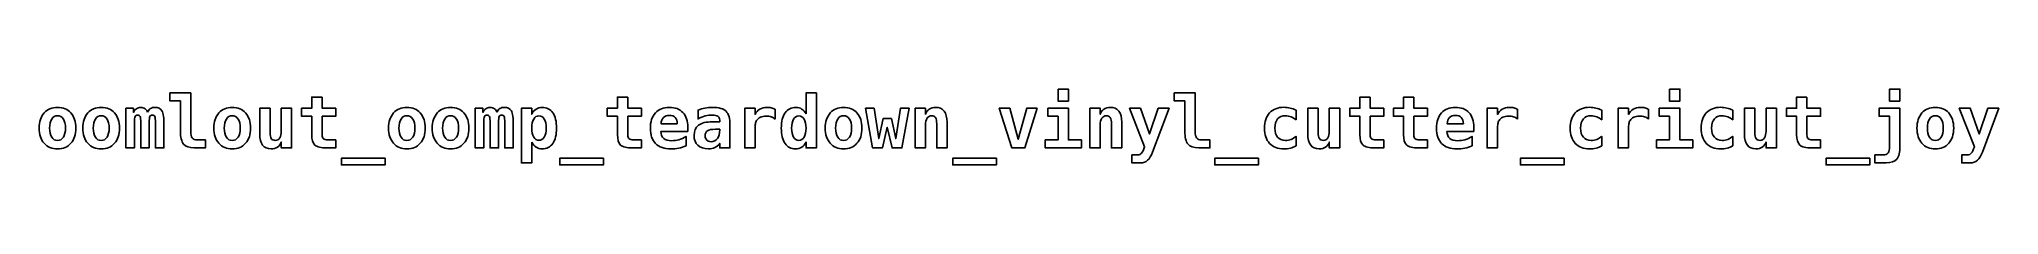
# Model space of a CAD drawing. Header units: centimetres. Extents: x -11.4 to 11.4, y -0.4 to 0.4.
import ezdxf

# ---------------------------------------------------------------- set-up
doc = ezdxf.new("R2010")
doc.units = ezdxf.units.CM
doc.header["$MEASUREMENT"] = 0
doc.layers.add('Layer 1', color=7, linetype='Continuous')

msp = doc.modelspace()

# ---------------------------------------------------------------- linework, layer by layer
at = {"layer": 'Layer 1'}
for points, knots in [([(-11.43608, -0.01313), (-11.43608, 0.06152), (-11.41675, 0.12064), (-11.37808, 0.16439), (-11.37808, 0.16439), (-11.33928, 0.20799), (-11.28735, 0.22987), (-11.22201, 0.22987), (-11.22201, 0.22987), (-11.15654, 0.22987), (-11.10447, 0.20799), (-11.06566, 0.16439), (-11.06566, 0.16439), (-11.027, 0.12064), (-11.00766, 0.06152), (-11.00766, -0.01313), (-11.00766, -0.01313), (-11.00766, -0.08778), (-11.027, -0.1469), (-11.06566, -0.19065), (-11.06566, -0.19065), (-11.10447, -0.23425), (-11.15654, -0.25612), (-11.22201, -0.25612), (-11.22201, -0.25612), (-11.28735, -0.25612), (-11.33928, -0.23425), (-11.37808, -0.19065), (-11.37808, -0.19065), (-11.41675, -0.1469), (-11.43608, -0.08778), (-11.43608, -0.01313)], [0, 0, 0, 0, 0.11111111, 0.11111111, 0.11111111, 0.11111111, 0.22222222, 0.22222222, 0.22222222, 0.22222222, 0.33333333, 0.33333333, 0.33333333, 0.33333333, 0.44444444, 0.44444444, 0.44444444, 0.44444444, 0.55555556, 0.55555556, 0.55555556, 0.55555556, 0.66666667, 0.66666667, 0.66666667, 0.66666667, 0.77777778, 0.77777778, 0.77777778, 0.77777778, 1, 1, 1, 1]), ([(-10.92638, -0.01313), (-10.92638, 0.06152), (-10.90705, 0.12064), (-10.86838, 0.16439), (-10.86838, 0.16439), (-10.82958, 0.20799), (-10.77765, 0.22987), (-10.71231, 0.22987), (-10.71231, 0.22987), (-10.64684, 0.22987), (-10.59477, 0.20799), (-10.55596, 0.16439), (-10.55596, 0.16439), (-10.5173, 0.12064), (-10.49796, 0.06152), (-10.49796, -0.01313), (-10.49796, -0.01313), (-10.49796, -0.08778), (-10.5173, -0.1469), (-10.55596, -0.19065), (-10.55596, -0.19065), (-10.59477, -0.23425), (-10.64684, -0.25612), (-10.71231, -0.25612), (-10.71231, -0.25612), (-10.77765, -0.25612), (-10.82958, -0.23425), (-10.86838, -0.19065), (-10.86838, -0.19065), (-10.90705, -0.1469), (-10.92638, -0.08778), (-10.92638, -0.01313)], [0, 0, 0, 0, 0.11111111, 0.11111111, 0.11111111, 0.11111111, 0.22222222, 0.22222222, 0.22222222, 0.22222222, 0.33333333, 0.33333333, 0.33333333, 0.33333333, 0.44444444, 0.44444444, 0.44444444, 0.44444444, 0.55555556, 0.55555556, 0.55555556, 0.55555556, 0.66666667, 0.66666667, 0.66666667, 0.66666667, 0.77777778, 0.77777778, 0.77777778, 0.77777778, 1, 1, 1, 1]), ([(-10.17199, 0.17243), (-10.16296, 0.19205), (-10.15139, 0.20644), (-10.13728, 0.21575), (-10.13728, 0.21575), (-10.12317, 0.22521), (-10.10595, 0.22987), (-10.08563, 0.22987), (-10.08563, 0.22987), (-10.0457, 0.22987), (-10.01804, 0.21604), (-10.0028, 0.18852), (-10.0028, 0.18852), (-9.98742, 0.161), (-9.9798, 0.10357), (-9.9798, 0.0165), (-9.9798, 0.0165), (-9.9798, 0.0165), (-9.9798, -0.24427), (-9.9798, -0.24427), (-9.9798, -0.24427), (-9.9798, -0.24427), (-10.07886, -0.24427), (-10.07886, -0.24427), (-10.07886, -0.24427), (-10.07886, -0.24427), (-10.07886, 0.05291), (-10.07886, 0.05291), (-10.07886, 0.05291), (-10.07886, 0.08734), (-10.08154, 0.11034), (-10.08676, 0.12191), (-10.08676, 0.12191), (-10.09198, 0.13349), (-10.10144, 0.13927), (-10.11527, 0.13927), (-10.11527, 0.13927), (-10.12909, 0.13927), (-10.13869, 0.13334), (-10.14419, 0.12149), (-10.14419, 0.12149), (-10.1497, 0.10964), (-10.15252, 0.08678), (-10.15252, 0.05291), (-10.15252, 0.05291), (-10.15252, 0.05291), (-10.15252, -0.24427), (-10.15252, -0.24427), (-10.15252, -0.24427), (-10.15252, -0.24427), (-10.25073, -0.24427), (-10.25073, -0.24427), (-10.25073, -0.24427), (-10.25073, -0.24427), (-10.25073, 0.05291), (-10.25073, 0.05291), (-10.25073, 0.05291), (-10.25073, 0.08678), (-10.25355, 0.10964), (-10.25906, 0.12149), (-10.25906, 0.12149), (-10.26456, 0.13334), (-10.27416, 0.13927), (-10.28799, 0.13927), (-10.28799, 0.13927), (-10.30181, 0.13927), (-10.31127, 0.13349), (-10.31649, 0.12191), (-10.31649, 0.12191), (-10.32171, 0.11034), (-10.32439, 0.08734), (-10.32439, 0.05291), (-10.32439, 0.05291), (-10.32439, 0.05291), (-10.32439, -0.24427), (-10.32439, -0.24427), (-10.32439, -0.24427), (-10.32439, -0.24427), (-10.42345, -0.24427), (-10.42345, -0.24427), (-10.42345, -0.24427), (-10.42345, -0.24427), (-10.42345, 0.21886), (-10.42345, 0.21886), (-10.42345, 0.21886), (-10.42345, 0.21886), (-10.3354, 0.21886), (-10.3354, 0.21886), (-10.3354, 0.21886), (-10.3354, 0.21886), (-10.3354, 0.17074), (-10.3354, 0.17074), (-10.3354, 0.17074), (-10.32849, 0.18894), (-10.31748, 0.20334), (-10.30224, 0.21392), (-10.30224, 0.21392), (-10.28714, 0.2245), (-10.27021, 0.22987), (-10.25144, 0.22987), (-10.25144, 0.22987), (-10.23267, 0.22987), (-10.2156, 0.22422), (-10.20007, 0.21307), (-10.20007, 0.21307), (-10.18469, 0.20193), (-10.17524, 0.18838), (-10.17199, 0.17243)], [0, 0, 0, 0, 0.03571429, 0.03571429, 0.03571429, 0.03571429, 0.07142857, 0.07142857, 0.07142857, 0.07142857, 0.10714286, 0.10714286, 0.10714286, 0.10714286, 0.14285714, 0.14285714, 0.14285714, 0.14285714, 0.17857143, 0.17857143, 0.17857143, 0.17857143, 0.21428571, 0.21428571, 0.21428571, 0.21428571, 0.25, 0.25, 0.25, 0.25, 0.28571429, 0.28571429, 0.28571429, 0.28571429, 0.32142857, 0.32142857, 0.32142857, 0.32142857, 0.35714286, 0.35714286, 0.35714286, 0.35714286, 0.39285714, 0.39285714, 0.39285714, 0.39285714, 0.42857143, 0.42857143, 0.42857143, 0.42857143, 0.46428571, 0.46428571, 0.46428571, 0.46428571, 0.5, 0.5, 0.5, 0.5, 0.53571429, 0.53571429, 0.53571429, 0.53571429, 0.57142857, 0.57142857, 0.57142857, 0.57142857, 0.60714286, 0.60714286, 0.60714286, 0.60714286, 0.64285714, 0.64285714, 0.64285714, 0.64285714, 0.67857143, 0.67857143, 0.67857143, 0.67857143, 0.71428571, 0.71428571, 0.71428571, 0.71428571, 0.75, 0.75, 0.75, 0.75, 0.78571429, 0.78571429, 0.78571429, 0.78571429, 0.82142857, 0.82142857, 0.82142857, 0.82142857, 0.85714286, 0.85714286, 0.85714286, 0.85714286, 0.89285714, 0.89285714, 0.89285714, 0.89285714, 0.92857143, 0.92857143, 0.92857143, 0.92857143, 1, 1, 1, 1]), ([(-9.7876, -0.05109), (-9.7876, -0.05109), (-9.7876, 0.30607), (-9.7876, 0.30607), (-9.7876, 0.30607), (-9.7876, 0.30607), (-9.91037, 0.30607), (-9.91037, 0.30607), (-9.91037, 0.30607), (-9.91037, 0.30607), (-9.91037, 0.3992), (-9.91037, 0.3992), (-9.91037, 0.3992), (-9.91037, 0.3992), (-9.66653, 0.3992), (-9.66653, 0.3992), (-9.66653, 0.3992), (-9.66653, 0.3992), (-9.66653, -0.05109), (-9.66653, -0.05109), (-9.66653, -0.05109), (-9.66653, -0.08749), (-9.66088, -0.11318), (-9.64959, -0.12842), (-9.64959, -0.12842), (-9.6383, -0.14352), (-9.61911, -0.15114), (-9.59216, -0.15114), (-9.59216, -0.15114), (-9.59216, -0.15114), (-9.4955, -0.15114), (-9.4955, -0.15114), (-9.4955, -0.15114), (-9.4955, -0.15114), (-9.4955, -0.24427), (-9.4955, -0.24427), (-9.4955, -0.24427), (-9.4955, -0.24427), (-9.62603, -0.24427), (-9.62603, -0.24427), (-9.62603, -0.24427), (-9.6836, -0.24427), (-9.72495, -0.22931), (-9.75006, -0.19954), (-9.75006, -0.19954), (-9.77504, -0.16976), (-9.7876, -0.12037), (-9.7876, -0.05109)], [0, 0, 0, 0, 0.07692308, 0.07692308, 0.07692308, 0.07692308, 0.15384615, 0.15384615, 0.15384615, 0.15384615, 0.23076923, 0.23076923, 0.23076923, 0.23076923, 0.30769231, 0.30769231, 0.30769231, 0.30769231, 0.38461538, 0.38461538, 0.38461538, 0.38461538, 0.46153846, 0.46153846, 0.46153846, 0.46153846, 0.53846154, 0.53846154, 0.53846154, 0.53846154, 0.61538462, 0.61538462, 0.61538462, 0.61538462, 0.69230769, 0.69230769, 0.69230769, 0.69230769, 0.76923077, 0.76923077, 0.76923077, 0.76923077, 0.84615385, 0.84615385, 0.84615385, 0.84615385, 1, 1, 1, 1]), ([(-9.39728, -0.01313), (-9.39728, 0.06152), (-9.37795, 0.12064), (-9.33928, 0.16439), (-9.33928, 0.16439), (-9.30048, 0.20799), (-9.24855, 0.22987), (-9.18321, 0.22987), (-9.18321, 0.22987), (-9.11774, 0.22987), (-9.06567, 0.20799), (-9.02686, 0.16439), (-9.02686, 0.16439), (-8.9882, 0.12064), (-8.96886, 0.06152), (-8.96886, -0.01313), (-8.96886, -0.01313), (-8.96886, -0.08778), (-8.9882, -0.1469), (-9.02686, -0.19065), (-9.02686, -0.19065), (-9.06567, -0.23425), (-9.11774, -0.25612), (-9.18321, -0.25612), (-9.18321, -0.25612), (-9.24855, -0.25612), (-9.30048, -0.23425), (-9.33928, -0.19065), (-9.33928, -0.19065), (-9.37795, -0.1469), (-9.39728, -0.08778), (-9.39728, -0.01313)], [0, 0, 0, 0, 0.11111111, 0.11111111, 0.11111111, 0.11111111, 0.22222222, 0.22222222, 0.22222222, 0.22222222, 0.33333333, 0.33333333, 0.33333333, 0.33333333, 0.44444444, 0.44444444, 0.44444444, 0.44444444, 0.55555556, 0.55555556, 0.55555556, 0.55555556, 0.66666667, 0.66666667, 0.66666667, 0.66666667, 0.77777778, 0.77777778, 0.77777778, 0.77777778, 1, 1, 1, 1]), ([(-8.13319, 0.35009), (-8.13319, 0.35009), (-8.13319, 0.21886), (-8.13319, 0.21886), (-8.13319, 0.21886), (-8.13319, 0.21886), (-7.97486, 0.21886), (-7.97486, 0.21886), (-7.97486, 0.21886), (-7.97486, 0.21886), (-7.97486, 0.12572), (-7.97486, 0.12572), (-7.97486, 0.12572), (-7.97486, 0.12572), (-8.13319, 0.12572), (-8.13319, 0.12572), (-8.13319, 0.12572), (-8.13319, 0.12572), (-8.13319, -0.09328), (-8.13319, -0.09328), (-8.13319, -0.09328), (-8.13319, -0.11388), (-8.12811, -0.1287), (-8.11809, -0.13773), (-8.11809, -0.13773), (-8.10807, -0.14662), (-8.09128, -0.15114), (-8.06786, -0.15114), (-8.06786, -0.15114), (-8.06786, -0.15114), (-7.97486, -0.15114), (-7.97486, -0.15114), (-7.97486, -0.15114), (-7.97486, -0.15114), (-7.97486, -0.24427), (-7.97486, -0.24427), (-7.97486, -0.24427), (-7.97486, -0.24427), (-8.07661, -0.24427), (-8.07661, -0.24427), (-8.07661, -0.24427), (-8.14603, -0.24427), (-8.19302, -0.23312), (-8.21744, -0.21097), (-8.21744, -0.21097), (-8.24199, -0.18881), (-8.25427, -0.14761), (-8.25427, -0.08749), (-8.25427, -0.08749), (-8.25427, -0.08749), (-8.25427, 0.12572), (-8.25427, 0.12572), (-8.25427, 0.12572), (-8.25427, 0.12572), (-8.3728, 0.12572), (-8.3728, 0.12572), (-8.3728, 0.12572), (-8.3728, 0.12572), (-8.3728, 0.21886), (-8.3728, 0.21886), (-8.3728, 0.21886), (-8.3728, 0.21886), (-8.25427, 0.21886), (-8.25427, 0.21886), (-8.25427, 0.21886), (-8.25427, 0.21886), (-8.25427, 0.35009), (-8.25427, 0.35009), (-8.25427, 0.35009), (-8.25427, 0.35009), (-8.13319, 0.35009), (-8.13319, 0.35009)], [0, 0, 0, 0, 0.05263158, 0.05263158, 0.05263158, 0.05263158, 0.10526316, 0.10526316, 0.10526316, 0.10526316, 0.15789474, 0.15789474, 0.15789474, 0.15789474, 0.21052632, 0.21052632, 0.21052632, 0.21052632, 0.26315789, 0.26315789, 0.26315789, 0.26315789, 0.31578947, 0.31578947, 0.31578947, 0.31578947, 0.36842105, 0.36842105, 0.36842105, 0.36842105, 0.42105263, 0.42105263, 0.42105263, 0.42105263, 0.47368421, 0.47368421, 0.47368421, 0.47368421, 0.52631579, 0.52631579, 0.52631579, 0.52631579, 0.57894737, 0.57894737, 0.57894737, 0.57894737, 0.63157895, 0.63157895, 0.63157895, 0.63157895, 0.68421053, 0.68421053, 0.68421053, 0.68421053, 0.73684211, 0.73684211, 0.73684211, 0.73684211, 0.78947368, 0.78947368, 0.78947368, 0.78947368, 0.84210526, 0.84210526, 0.84210526, 0.84210526, 0.89473684, 0.89473684, 0.89473684, 0.89473684, 1, 1, 1, 1]), ([(-7.35848, -0.01313), (-7.35848, 0.06152), (-7.33915, 0.12064), (-7.30048, 0.16439), (-7.30048, 0.16439), (-7.26168, 0.20799), (-7.20975, 0.22987), (-7.14441, 0.22987), (-7.14441, 0.22987), (-7.07894, 0.22987), (-7.02687, 0.20799), (-6.98806, 0.16439), (-6.98806, 0.16439), (-6.9494, 0.12064), (-6.93006, 0.06152), (-6.93006, -0.01313), (-6.93006, -0.01313), (-6.93006, -0.08778), (-6.9494, -0.1469), (-6.98806, -0.19065), (-6.98806, -0.19065), (-7.02687, -0.23425), (-7.07894, -0.25612), (-7.14441, -0.25612), (-7.14441, -0.25612), (-7.20975, -0.25612), (-7.26168, -0.23425), (-7.30048, -0.19065), (-7.30048, -0.19065), (-7.33915, -0.1469), (-7.35848, -0.08778), (-7.35848, -0.01313)], [0, 0, 0, 0, 0.11111111, 0.11111111, 0.11111111, 0.11111111, 0.22222222, 0.22222222, 0.22222222, 0.22222222, 0.33333333, 0.33333333, 0.33333333, 0.33333333, 0.44444444, 0.44444444, 0.44444444, 0.44444444, 0.55555556, 0.55555556, 0.55555556, 0.55555556, 0.66666667, 0.66666667, 0.66666667, 0.66666667, 0.77777778, 0.77777778, 0.77777778, 0.77777778, 1, 1, 1, 1]), ([(-6.84878, -0.01313), (-6.84878, 0.06152), (-6.82945, 0.12064), (-6.79078, 0.16439), (-6.79078, 0.16439), (-6.75198, 0.20799), (-6.70005, 0.22987), (-6.63471, 0.22987), (-6.63471, 0.22987), (-6.56924, 0.22987), (-6.51717, 0.20799), (-6.47836, 0.16439), (-6.47836, 0.16439), (-6.4397, 0.12064), (-6.42036, 0.06152), (-6.42036, -0.01313), (-6.42036, -0.01313), (-6.42036, -0.08778), (-6.4397, -0.1469), (-6.47836, -0.19065), (-6.47836, -0.19065), (-6.51717, -0.23425), (-6.56924, -0.25612), (-6.63471, -0.25612), (-6.63471, -0.25612), (-6.70005, -0.25612), (-6.75198, -0.23425), (-6.79078, -0.19065), (-6.79078, -0.19065), (-6.82945, -0.1469), (-6.84878, -0.08778), (-6.84878, -0.01313)], [0, 0, 0, 0, 0.11111111, 0.11111111, 0.11111111, 0.11111111, 0.22222222, 0.22222222, 0.22222222, 0.22222222, 0.33333333, 0.33333333, 0.33333333, 0.33333333, 0.44444444, 0.44444444, 0.44444444, 0.44444444, 0.55555556, 0.55555556, 0.55555556, 0.55555556, 0.66666667, 0.66666667, 0.66666667, 0.66666667, 0.77777778, 0.77777778, 0.77777778, 0.77777778, 1, 1, 1, 1]), ([(-6.09439, 0.17243), (-6.08536, 0.19205), (-6.07379, 0.20644), (-6.05968, 0.21575), (-6.05968, 0.21575), (-6.04557, 0.22521), (-6.02835, 0.22987), (-6.00803, 0.22987), (-6.00803, 0.22987), (-5.9681, 0.22987), (-5.94044, 0.21604), (-5.9252, 0.18852), (-5.9252, 0.18852), (-5.90982, 0.161), (-5.9022, 0.10357), (-5.9022, 0.0165), (-5.9022, 0.0165), (-5.9022, 0.0165), (-5.9022, -0.24427), (-5.9022, -0.24427), (-5.9022, -0.24427), (-5.9022, -0.24427), (-6.00126, -0.24427), (-6.00126, -0.24427), (-6.00126, -0.24427), (-6.00126, -0.24427), (-6.00126, 0.05291), (-6.00126, 0.05291), (-6.00126, 0.05291), (-6.00126, 0.08734), (-6.00394, 0.11034), (-6.00916, 0.12191), (-6.00916, 0.12191), (-6.01438, 0.13349), (-6.02384, 0.13927), (-6.03767, 0.13927), (-6.03767, 0.13927), (-6.05149, 0.13927), (-6.06109, 0.13334), (-6.06659, 0.12149), (-6.06659, 0.12149), (-6.0721, 0.10964), (-6.07492, 0.08678), (-6.07492, 0.05291), (-6.07492, 0.05291), (-6.07492, 0.05291), (-6.07492, -0.24427), (-6.07492, -0.24427), (-6.07492, -0.24427), (-6.07492, -0.24427), (-6.17313, -0.24427), (-6.17313, -0.24427), (-6.17313, -0.24427), (-6.17313, -0.24427), (-6.17313, 0.05291), (-6.17313, 0.05291), (-6.17313, 0.05291), (-6.17313, 0.08678), (-6.17595, 0.10964), (-6.18146, 0.12149), (-6.18146, 0.12149), (-6.18696, 0.13334), (-6.19656, 0.13927), (-6.21039, 0.13927), (-6.21039, 0.13927), (-6.22421, 0.13927), (-6.23367, 0.13349), (-6.23889, 0.12191), (-6.23889, 0.12191), (-6.24411, 0.11034), (-6.24679, 0.08734), (-6.24679, 0.05291), (-6.24679, 0.05291), (-6.24679, 0.05291), (-6.24679, -0.24427), (-6.24679, -0.24427), (-6.24679, -0.24427), (-6.24679, -0.24427), (-6.34585, -0.24427), (-6.34585, -0.24427), (-6.34585, -0.24427), (-6.34585, -0.24427), (-6.34585, 0.21886), (-6.34585, 0.21886), (-6.34585, 0.21886), (-6.34585, 0.21886), (-6.2578, 0.21886), (-6.2578, 0.21886), (-6.2578, 0.21886), (-6.2578, 0.21886), (-6.2578, 0.17074), (-6.2578, 0.17074), (-6.2578, 0.17074), (-6.25089, 0.18894), (-6.23988, 0.20334), (-6.22464, 0.21392), (-6.22464, 0.21392), (-6.20954, 0.2245), (-6.19261, 0.22987), (-6.17384, 0.22987), (-6.17384, 0.22987), (-6.15507, 0.22987), (-6.138, 0.22422), (-6.12247, 0.21307), (-6.12247, 0.21307), (-6.10709, 0.20193), (-6.09764, 0.18838), (-6.09439, 0.17243)], [0, 0, 0, 0, 0.03571429, 0.03571429, 0.03571429, 0.03571429, 0.07142857, 0.07142857, 0.07142857, 0.07142857, 0.10714286, 0.10714286, 0.10714286, 0.10714286, 0.14285714, 0.14285714, 0.14285714, 0.14285714, 0.17857143, 0.17857143, 0.17857143, 0.17857143, 0.21428571, 0.21428571, 0.21428571, 0.21428571, 0.25, 0.25, 0.25, 0.25, 0.28571429, 0.28571429, 0.28571429, 0.28571429, 0.32142857, 0.32142857, 0.32142857, 0.32142857, 0.35714286, 0.35714286, 0.35714286, 0.35714286, 0.39285714, 0.39285714, 0.39285714, 0.39285714, 0.42857143, 0.42857143, 0.42857143, 0.42857143, 0.46428571, 0.46428571, 0.46428571, 0.46428571, 0.5, 0.5, 0.5, 0.5, 0.53571429, 0.53571429, 0.53571429, 0.53571429, 0.57142857, 0.57142857, 0.57142857, 0.57142857, 0.60714286, 0.60714286, 0.60714286, 0.60714286, 0.64285714, 0.64285714, 0.64285714, 0.64285714, 0.67857143, 0.67857143, 0.67857143, 0.67857143, 0.71428571, 0.71428571, 0.71428571, 0.71428571, 0.75, 0.75, 0.75, 0.75, 0.78571429, 0.78571429, 0.78571429, 0.78571429, 0.82142857, 0.82142857, 0.82142857, 0.82142857, 0.85714286, 0.85714286, 0.85714286, 0.85714286, 0.89285714, 0.89285714, 0.89285714, 0.89285714, 0.92857143, 0.92857143, 0.92857143, 0.92857143, 1, 1, 1, 1]), ([(-5.68714, -0.17894), (-5.68714, -0.17894), (-5.68714, -0.42038), (-5.68714, -0.42038), (-5.68714, -0.42038), (-5.68714, -0.42038), (-5.80821, -0.42038), (-5.80821, -0.42038), (-5.80821, -0.42038), (-5.80821, -0.42038), (-5.80821, 0.21886), (-5.80821, 0.21886), (-5.80821, 0.21886), (-5.80821, 0.21886), (-5.68714, 0.21886), (-5.68714, 0.21886), (-5.68714, 0.21886), (-5.68714, 0.21886), (-5.68714, 0.14943), (-5.68714, 0.14943), (-5.68714, 0.14943), (-5.67444, 0.1761), (-5.65779, 0.19614), (-5.63719, 0.20969), (-5.63719, 0.20969), (-5.61644, 0.22309), (-5.59231, 0.22987), (-5.56451, 0.22987), (-5.56451, 0.22987), (-5.5116, 0.22987), (-5.47053, 0.2087), (-5.44132, 0.16622), (-5.44132, 0.16622), (-5.41211, 0.12375), (-5.39758, 0.06406), (-5.39758, -0.01313), (-5.39758, -0.01313), (-5.39758, -0.0913), (-5.41239, -0.15142), (-5.44203, -0.19333), (-5.44203, -0.19333), (-5.47152, -0.23524), (-5.51385, -0.25612), (-5.56861, -0.25612), (-5.56861, -0.25612), (-5.59344, -0.25612), (-5.6156, -0.24977), (-5.63535, -0.23693), (-5.63535, -0.23693), (-5.65497, -0.22409), (-5.67232, -0.20476), (-5.68714, -0.17894)], [0, 0, 0, 0, 0.07142857, 0.07142857, 0.07142857, 0.07142857, 0.14285714, 0.14285714, 0.14285714, 0.14285714, 0.21428571, 0.21428571, 0.21428571, 0.21428571, 0.28571429, 0.28571429, 0.28571429, 0.28571429, 0.35714286, 0.35714286, 0.35714286, 0.35714286, 0.42857143, 0.42857143, 0.42857143, 0.42857143, 0.5, 0.5, 0.5, 0.5, 0.57142857, 0.57142857, 0.57142857, 0.57142857, 0.64285714, 0.64285714, 0.64285714, 0.64285714, 0.71428571, 0.71428571, 0.71428571, 0.71428571, 0.78571429, 0.78571429, 0.78571429, 0.78571429, 0.85714286, 0.85714286, 0.85714286, 0.85714286, 1, 1, 1, 1]), ([(-4.56529, 0.35009), (-4.56529, 0.35009), (-4.56529, 0.21886), (-4.56529, 0.21886), (-4.56529, 0.21886), (-4.56529, 0.21886), (-4.40696, 0.21886), (-4.40696, 0.21886), (-4.40696, 0.21886), (-4.40696, 0.21886), (-4.40696, 0.12572), (-4.40696, 0.12572), (-4.40696, 0.12572), (-4.40696, 0.12572), (-4.56529, 0.12572), (-4.56529, 0.12572), (-4.56529, 0.12572), (-4.56529, 0.12572), (-4.56529, -0.09328), (-4.56529, -0.09328), (-4.56529, -0.09328), (-4.56529, -0.11388), (-4.56021, -0.1287), (-4.55019, -0.13773), (-4.55019, -0.13773), (-4.54017, -0.14662), (-4.52338, -0.15114), (-4.49996, -0.15114), (-4.49996, -0.15114), (-4.49996, -0.15114), (-4.40696, -0.15114), (-4.40696, -0.15114), (-4.40696, -0.15114), (-4.40696, -0.15114), (-4.40696, -0.24427), (-4.40696, -0.24427), (-4.40696, -0.24427), (-4.40696, -0.24427), (-4.50871, -0.24427), (-4.50871, -0.24427), (-4.50871, -0.24427), (-4.57813, -0.24427), (-4.62512, -0.23312), (-4.64954, -0.21097), (-4.64954, -0.21097), (-4.67409, -0.18881), (-4.68637, -0.14761), (-4.68637, -0.08749), (-4.68637, -0.08749), (-4.68637, -0.08749), (-4.68637, 0.12572), (-4.68637, 0.12572), (-4.68637, 0.12572), (-4.68637, 0.12572), (-4.8049, 0.12572), (-4.8049, 0.12572), (-4.8049, 0.12572), (-4.8049, 0.12572), (-4.8049, 0.21886), (-4.8049, 0.21886), (-4.8049, 0.21886), (-4.8049, 0.21886), (-4.68637, 0.21886), (-4.68637, 0.21886), (-4.68637, 0.21886), (-4.68637, 0.21886), (-4.68637, 0.35009), (-4.68637, 0.35009), (-4.68637, 0.35009), (-4.68637, 0.35009), (-4.56529, 0.35009), (-4.56529, 0.35009)], [0, 0, 0, 0, 0.05263158, 0.05263158, 0.05263158, 0.05263158, 0.10526316, 0.10526316, 0.10526316, 0.10526316, 0.15789474, 0.15789474, 0.15789474, 0.15789474, 0.21052632, 0.21052632, 0.21052632, 0.21052632, 0.26315789, 0.26315789, 0.26315789, 0.26315789, 0.31578947, 0.31578947, 0.31578947, 0.31578947, 0.36842105, 0.36842105, 0.36842105, 0.36842105, 0.42105263, 0.42105263, 0.42105263, 0.42105263, 0.47368421, 0.47368421, 0.47368421, 0.47368421, 0.52631579, 0.52631579, 0.52631579, 0.52631579, 0.57894737, 0.57894737, 0.57894737, 0.57894737, 0.63157895, 0.63157895, 0.63157895, 0.63157895, 0.68421053, 0.68421053, 0.68421053, 0.68421053, 0.73684211, 0.73684211, 0.73684211, 0.73684211, 0.78947368, 0.78947368, 0.78947368, 0.78947368, 0.84210526, 0.84210526, 0.84210526, 0.84210526, 0.89473684, 0.89473684, 0.89473684, 0.89473684, 1, 1, 1, 1]), ([(-3.88541, -0.22141), (-3.91349, -0.23298), (-3.94214, -0.24159), (-3.97135, -0.24737), (-3.97135, -0.24737), (-4.00056, -0.25316), (-4.03146, -0.25612), (-4.06392, -0.25612), (-4.06392, -0.25612), (-4.14139, -0.25612), (-4.20051, -0.23538), (-4.24144, -0.19389), (-4.24144, -0.19389), (-4.28236, -0.15241), (-4.30282, -0.09272), (-4.30282, -0.01482), (-4.30282, -0.01482), (-4.30282, 0.06067), (-4.28306, 0.12036), (-4.24369, 0.16411), (-4.24369, 0.16411), (-4.20432, 0.20799), (-4.15056, 0.22987), (-4.08254, 0.22987), (-4.08254, 0.22987), (-4.01396, 0.22987), (-3.96062, 0.20955), (-3.92281, 0.1689), (-3.92281, 0.1689), (-3.88485, 0.12812), (-3.86594, 0.07083), (-3.86594, -0.00311), (-3.86594, -0.00311), (-3.86594, -0.00311), (-3.86594, -0.05208), (-3.86594, -0.05208), (-3.86594, -0.05208), (-3.86594, -0.05208), (-4.17921, -0.05208), (-4.17921, -0.05208), (-4.17921, -0.05208), (-4.17892, -0.08848), (-4.1682, -0.11558), (-4.14703, -0.1335), (-4.14703, -0.1335), (-4.12587, -0.15142), (-4.09426, -0.16045), (-4.05206, -0.16045), (-4.05206, -0.16045), (-4.02427, -0.16045), (-3.99689, -0.1565), (-3.96994, -0.14846), (-3.96994, -0.14846), (-3.94299, -0.14055), (-3.9149, -0.12785), (-3.88541, -0.1105), (-3.88541, -0.1105), (-3.88541, -0.1105), (-3.88541, -0.22141), (-3.88541, -0.22141)], [0, 0, 0, 0, 0.0625, 0.0625, 0.0625, 0.0625, 0.125, 0.125, 0.125, 0.125, 0.1875, 0.1875, 0.1875, 0.1875, 0.25, 0.25, 0.25, 0.25, 0.3125, 0.3125, 0.3125, 0.3125, 0.375, 0.375, 0.375, 0.375, 0.4375, 0.4375, 0.4375, 0.4375, 0.5, 0.5, 0.5, 0.5, 0.5625, 0.5625, 0.5625, 0.5625, 0.625, 0.625, 0.625, 0.625, 0.6875, 0.6875, 0.6875, 0.6875, 0.75, 0.75, 0.75, 0.75, 0.8125, 0.8125, 0.8125, 0.8125, 0.875, 0.875, 0.875, 0.875, 1, 1, 1, 1]), ([(-3.37317, 0.02003), (-3.37317, 0.02003), (-3.37317, -0.24427), (-3.37317, -0.24427), (-3.37317, -0.24427), (-3.37317, -0.24427), (-3.4934, -0.24427), (-3.4934, -0.24427), (-3.4934, -0.24427), (-3.4934, -0.24427), (-3.4934, -0.19262), (-3.4934, -0.19262), (-3.4934, -0.19262), (-3.50793, -0.21294), (-3.5267, -0.22861), (-3.54956, -0.23961), (-3.54956, -0.23961), (-3.57242, -0.25062), (-3.59768, -0.25612), (-3.6252, -0.25612), (-3.6252, -0.25612), (-3.67783, -0.25612), (-3.7189, -0.24215), (-3.74825, -0.21435), (-3.74825, -0.21435), (-3.7776, -0.18656), (-3.79227, -0.14761), (-3.79227, -0.0978), (-3.79227, -0.0978), (-3.79227, -0.04375), (-3.77478, -0.00382), (-3.73978, 0.02187), (-3.73978, 0.02187), (-3.70478, 0.04769), (-3.65074, 0.06053), (-3.5775, 0.06053), (-3.5775, 0.06053), (-3.5775, 0.06053), (-3.4934, 0.06053), (-3.4934, 0.06053), (-3.4934, 0.06053), (-3.4934, 0.06053), (-3.4934, 0.08071), (-3.4934, 0.08071), (-3.4934, 0.08071), (-3.4934, 0.10032), (-3.50045, 0.115), (-3.51471, 0.12502), (-3.51471, 0.12502), (-3.52896, 0.13504), (-3.54984, 0.14012), (-3.5775, 0.14012), (-3.5775, 0.14012), (-3.60643, 0.14012), (-3.63437, 0.13645), (-3.6616, 0.12925), (-3.6616, 0.12925), (-3.6887, 0.12191), (-3.71706, 0.11034), (-3.74655, 0.0944), (-3.74655, 0.0944), (-3.74655, 0.0944), (-3.74655, 0.19769), (-3.74655, 0.19769), (-3.74655, 0.19769), (-3.71988, 0.2087), (-3.69265, 0.21674), (-3.66513, 0.22196), (-3.66513, 0.22196), (-3.63747, 0.22718), (-3.60826, 0.22987), (-3.5775, 0.22987), (-3.5775, 0.22987), (-3.50215, 0.22987), (-3.44937, 0.21463), (-3.41889, 0.184), (-3.41889, 0.184), (-3.38841, 0.15338), (-3.37317, 0.09877), (-3.37317, 0.02003)], [0, 0, 0, 0, 0.04761905, 0.04761905, 0.04761905, 0.04761905, 0.0952381, 0.0952381, 0.0952381, 0.0952381, 0.14285714, 0.14285714, 0.14285714, 0.14285714, 0.19047619, 0.19047619, 0.19047619, 0.19047619, 0.23809524, 0.23809524, 0.23809524, 0.23809524, 0.28571429, 0.28571429, 0.28571429, 0.28571429, 0.33333333, 0.33333333, 0.33333333, 0.33333333, 0.38095238, 0.38095238, 0.38095238, 0.38095238, 0.42857143, 0.42857143, 0.42857143, 0.42857143, 0.47619048, 0.47619048, 0.47619048, 0.47619048, 0.52380952, 0.52380952, 0.52380952, 0.52380952, 0.57142857, 0.57142857, 0.57142857, 0.57142857, 0.61904762, 0.61904762, 0.61904762, 0.61904762, 0.66666667, 0.66666667, 0.66666667, 0.66666667, 0.71428571, 0.71428571, 0.71428571, 0.71428571, 0.76190476, 0.76190476, 0.76190476, 0.76190476, 0.80952381, 0.80952381, 0.80952381, 0.80952381, 0.85714286, 0.85714286, 0.85714286, 0.85714286, 0.9047619, 0.9047619, 0.9047619, 0.9047619, 1, 1, 1, 1]), ([(-2.84569, 0.09101), (-2.85896, 0.10315), (-2.87448, 0.11232), (-2.89226, 0.11839), (-2.89226, 0.11839), (-2.91004, 0.12445), (-2.92951, 0.12742), (-2.95082, 0.12742), (-2.95082, 0.12742), (-2.97636, 0.12742), (-2.9988, 0.1229), (-3.01799, 0.11401), (-3.01799, 0.11401), (-3.03718, 0.10498), (-3.052, 0.092), (-3.06244, 0.07492), (-3.06244, 0.07492), (-3.06907, 0.06448), (-3.07373, 0.05178), (-3.07627, 0.03682), (-3.07627, 0.03682), (-3.07895, 0.02201), (-3.08022, -0.00057), (-3.08022, -0.03091), (-3.08022, -0.03091), (-3.08022, -0.03091), (-3.08022, -0.24427), (-3.08022, -0.24427), (-3.08022, -0.24427), (-3.08022, -0.24427), (-3.20129, -0.24427), (-3.20129, -0.24427), (-3.20129, -0.24427), (-3.20129, -0.24427), (-3.20129, 0.21886), (-3.20129, 0.21886), (-3.20129, 0.21886), (-3.20129, 0.21886), (-3.08022, 0.21886), (-3.08022, 0.21886), (-3.08022, 0.21886), (-3.08022, 0.21886), (-3.08022, 0.14675), (-3.08022, 0.14675), (-3.08022, 0.14675), (-3.06837, 0.17328), (-3.05016, 0.19374), (-3.02561, 0.20813), (-3.02561, 0.20813), (-3.00106, 0.22267), (-2.97241, 0.22987), (-2.93953, 0.22987), (-2.93953, 0.22987), (-2.92302, 0.22987), (-2.90679, 0.22789), (-2.89099, 0.2238), (-2.89099, 0.2238), (-2.87518, 0.21985), (-2.86008, 0.21392), (-2.84569, 0.20616), (-2.84569, 0.20616), (-2.84569, 0.20616), (-2.84569, 0.09101), (-2.84569, 0.09101)], [0, 0, 0, 0, 0.05882353, 0.05882353, 0.05882353, 0.05882353, 0.11764706, 0.11764706, 0.11764706, 0.11764706, 0.17647059, 0.17647059, 0.17647059, 0.17647059, 0.23529412, 0.23529412, 0.23529412, 0.23529412, 0.29411765, 0.29411765, 0.29411765, 0.29411765, 0.35294118, 0.35294118, 0.35294118, 0.35294118, 0.41176471, 0.41176471, 0.41176471, 0.41176471, 0.47058824, 0.47058824, 0.47058824, 0.47058824, 0.52941176, 0.52941176, 0.52941176, 0.52941176, 0.58823529, 0.58823529, 0.58823529, 0.58823529, 0.64705882, 0.64705882, 0.64705882, 0.64705882, 0.70588235, 0.70588235, 0.70588235, 0.70588235, 0.76470588, 0.76470588, 0.76470588, 0.76470588, 0.82352941, 0.82352941, 0.82352941, 0.82352941, 0.88235294, 0.88235294, 0.88235294, 0.88235294, 1, 1, 1, 1]), ([(-2.48501, 0.1531), (-2.48501, 0.1531), (-2.48501, 0.3992), (-2.48501, 0.3992), (-2.48501, 0.3992), (-2.48501, 0.3992), (-2.36393, 0.3992), (-2.36393, 0.3992), (-2.36393, 0.3992), (-2.36393, 0.3992), (-2.36393, -0.24427), (-2.36393, -0.24427), (-2.36393, -0.24427), (-2.36393, -0.24427), (-2.48501, -0.24427), (-2.48501, -0.24427), (-2.48501, -0.24427), (-2.48501, -0.24427), (-2.48501, -0.17569), (-2.48501, -0.17569), (-2.48501, -0.17569), (-2.49799, -0.20236), (-2.51464, -0.2224), (-2.53524, -0.23594), (-2.53524, -0.23594), (-2.5557, -0.24935), (-2.57983, -0.25612), (-2.60763, -0.25612), (-2.60763, -0.25612), (-2.66055, -0.25612), (-2.70161, -0.23496), (-2.73082, -0.19248), (-2.73082, -0.19248), (-2.76003, -0.15001), (-2.77457, -0.09032), (-2.77457, -0.01313), (-2.77457, -0.01313), (-2.77457, 0.06519), (-2.75975, 0.12516), (-2.73012, 0.16707), (-2.73012, 0.16707), (-2.70062, 0.20898), (-2.65829, 0.22987), (-2.60354, 0.22987), (-2.60354, 0.22987), (-2.5787, 0.22987), (-2.55655, 0.22352), (-2.53679, 0.21067), (-2.53679, 0.21067), (-2.51718, 0.19783), (-2.49982, 0.17864), (-2.48501, 0.1531)], [0, 0, 0, 0, 0.07142857, 0.07142857, 0.07142857, 0.07142857, 0.14285714, 0.14285714, 0.14285714, 0.14285714, 0.21428571, 0.21428571, 0.21428571, 0.21428571, 0.28571429, 0.28571429, 0.28571429, 0.28571429, 0.35714286, 0.35714286, 0.35714286, 0.35714286, 0.42857143, 0.42857143, 0.42857143, 0.42857143, 0.5, 0.5, 0.5, 0.5, 0.57142857, 0.57142857, 0.57142857, 0.57142857, 0.64285714, 0.64285714, 0.64285714, 0.64285714, 0.71428571, 0.71428571, 0.71428571, 0.71428571, 0.78571429, 0.78571429, 0.78571429, 0.78571429, 0.85714286, 0.85714286, 0.85714286, 0.85714286, 1, 1, 1, 1]), ([(-2.26148, -0.01313), (-2.26148, 0.06152), (-2.24215, 0.12064), (-2.20348, 0.16439), (-2.20348, 0.16439), (-2.16468, 0.20799), (-2.11275, 0.22987), (-2.04741, 0.22987), (-2.04741, 0.22987), (-1.98194, 0.22987), (-1.92987, 0.20799), (-1.89106, 0.16439), (-1.89106, 0.16439), (-1.8524, 0.12064), (-1.83306, 0.06152), (-1.83306, -0.01313), (-1.83306, -0.01313), (-1.83306, -0.08778), (-1.8524, -0.1469), (-1.89106, -0.19065), (-1.89106, -0.19065), (-1.92987, -0.23425), (-1.98194, -0.25612), (-2.04741, -0.25612), (-2.04741, -0.25612), (-2.11275, -0.25612), (-2.16468, -0.23425), (-2.20348, -0.19065), (-2.20348, -0.19065), (-2.24215, -0.1469), (-2.26148, -0.08778), (-2.26148, -0.01313)], [0, 0, 0, 0, 0.11111111, 0.11111111, 0.11111111, 0.11111111, 0.22222222, 0.22222222, 0.22222222, 0.22222222, 0.33333333, 0.33333333, 0.33333333, 0.33333333, 0.44444444, 0.44444444, 0.44444444, 0.44444444, 0.55555556, 0.55555556, 0.55555556, 0.55555556, 0.66666667, 0.66666667, 0.66666667, 0.66666667, 0.77777778, 0.77777778, 0.77777778, 0.77777778, 1, 1, 1, 1]), ([(-0.83991, 0.05644), (-0.83991, 0.05644), (-0.83991, -0.24427), (-0.83991, -0.24427), (-0.83991, -0.24427), (-0.83991, -0.24427), (-0.96014, -0.24427), (-0.96014, -0.24427), (-0.96014, -0.24427), (-0.96014, -0.24427), (-0.96014, 0.03781), (-0.96014, 0.03781), (-0.96014, 0.03781), (-0.96014, 0.0714), (-0.96494, 0.09553), (-0.97439, 0.10992), (-0.97439, 0.10992), (-0.98399, 0.12445), (-0.99951, 0.13165), (-1.02096, 0.13165), (-1.02096, 0.13165), (-1.04283, 0.13165), (-1.0599, 0.12191), (-1.07246, 0.1023), (-1.07246, 0.1023), (-1.08502, 0.08269), (-1.09137, 0.05559), (-1.09137, 0.02088), (-1.09137, 0.02088), (-1.09137, 0.02088), (-1.09137, -0.24427), (-1.09137, -0.24427), (-1.09137, -0.24427), (-1.09137, -0.24427), (-1.2116, -0.24427), (-1.2116, -0.24427), (-1.2116, -0.24427), (-1.2116, -0.24427), (-1.2116, 0.21886), (-1.2116, 0.21886), (-1.2116, 0.21886), (-1.2116, 0.21886), (-1.09137, 0.21886), (-1.09137, 0.21886), (-1.09137, 0.21886), (-1.09137, 0.21886), (-1.09137, 0.14943), (-1.09137, 0.14943), (-1.09137, 0.14943), (-1.08276, 0.17497), (-1.06823, 0.19473), (-1.04749, 0.20884), (-1.04749, 0.20884), (-1.02688, 0.22281), (-1.00191, 0.22987), (-0.9727, 0.22987), (-0.9727, 0.22987), (-0.92881, 0.22987), (-0.89579, 0.21533), (-0.87336, 0.18626), (-0.87336, 0.18626), (-0.85106, 0.15719), (-0.83991, 0.11387), (-0.83991, 0.05644)], [0, 0, 0, 0, 0.05882353, 0.05882353, 0.05882353, 0.05882353, 0.11764706, 0.11764706, 0.11764706, 0.11764706, 0.17647059, 0.17647059, 0.17647059, 0.17647059, 0.23529412, 0.23529412, 0.23529412, 0.23529412, 0.29411765, 0.29411765, 0.29411765, 0.29411765, 0.35294118, 0.35294118, 0.35294118, 0.35294118, 0.41176471, 0.41176471, 0.41176471, 0.41176471, 0.47058824, 0.47058824, 0.47058824, 0.47058824, 0.52941176, 0.52941176, 0.52941176, 0.52941176, 0.58823529, 0.58823529, 0.58823529, 0.58823529, 0.64705882, 0.64705882, 0.64705882, 0.64705882, 0.70588235, 0.70588235, 0.70588235, 0.70588235, 0.76470588, 0.76470588, 0.76470588, 0.76470588, 0.82352941, 0.82352941, 0.82352941, 0.82352941, 0.88235294, 0.88235294, 0.88235294, 0.88235294, 1, 1, 1, 1]), ([(0.45635, 0.44407), (0.45635, 0.44407), (0.57743, 0.44407), (0.57743, 0.44407), (0.57743, 0.44407), (0.57743, 0.44407), (0.57743, 0.30268), (0.57743, 0.30268), (0.57743, 0.30268), (0.57743, 0.30268), (0.45635, 0.30268), (0.45635, 0.30268), (0.45635, 0.30268), (0.45635, 0.30268), (0.45635, 0.44407), (0.45635, 0.44407)], [0, 0, 0, 0, 0.2, 0.2, 0.2, 0.2, 0.4, 0.4, 0.4, 0.4, 0.6, 0.6, 0.6, 0.6, 1, 1, 1, 1]), ([(1.19889, 0.05644), (1.19889, 0.05644), (1.19889, -0.24427), (1.19889, -0.24427), (1.19889, -0.24427), (1.19889, -0.24427), (1.07866, -0.24427), (1.07866, -0.24427), (1.07866, -0.24427), (1.07866, -0.24427), (1.07866, 0.03781), (1.07866, 0.03781), (1.07866, 0.03781), (1.07866, 0.0714), (1.07386, 0.09553), (1.06441, 0.10992), (1.06441, 0.10992), (1.05481, 0.12445), (1.03929, 0.13165), (1.01784, 0.13165), (1.01784, 0.13165), (0.99597, 0.13165), (0.9789, 0.12191), (0.96634, 0.1023), (0.96634, 0.1023), (0.95378, 0.08269), (0.94743, 0.05559), (0.94743, 0.02088), (0.94743, 0.02088), (0.94743, 0.02088), (0.94743, -0.24427), (0.94743, -0.24427), (0.94743, -0.24427), (0.94743, -0.24427), (0.8272, -0.24427), (0.8272, -0.24427), (0.8272, -0.24427), (0.8272, -0.24427), (0.8272, 0.21886), (0.8272, 0.21886), (0.8272, 0.21886), (0.8272, 0.21886), (0.94743, 0.21886), (0.94743, 0.21886), (0.94743, 0.21886), (0.94743, 0.21886), (0.94743, 0.14943), (0.94743, 0.14943), (0.94743, 0.14943), (0.95604, 0.17497), (0.97057, 0.19473), (0.99131, 0.20884), (0.99131, 0.20884), (1.01192, 0.22281), (1.03689, 0.22987), (1.0661, 0.22987), (1.0661, 0.22987), (1.10999, 0.22987), (1.14301, 0.21533), (1.16544, 0.18626), (1.16544, 0.18626), (1.18774, 0.15719), (1.19889, 0.11387), (1.19889, 0.05644)], [0, 0, 0, 0, 0.05882353, 0.05882353, 0.05882353, 0.05882353, 0.11764706, 0.11764706, 0.11764706, 0.11764706, 0.17647059, 0.17647059, 0.17647059, 0.17647059, 0.23529412, 0.23529412, 0.23529412, 0.23529412, 0.29411765, 0.29411765, 0.29411765, 0.29411765, 0.35294118, 0.35294118, 0.35294118, 0.35294118, 0.41176471, 0.41176471, 0.41176471, 0.41176471, 0.47058824, 0.47058824, 0.47058824, 0.47058824, 0.52941176, 0.52941176, 0.52941176, 0.52941176, 0.58823529, 0.58823529, 0.58823529, 0.58823529, 0.64705882, 0.64705882, 0.64705882, 0.64705882, 0.70588235, 0.70588235, 0.70588235, 0.70588235, 0.76470588, 0.76470588, 0.76470588, 0.76470588, 0.82352941, 0.82352941, 0.82352941, 0.82352941, 0.88235294, 0.88235294, 0.88235294, 0.88235294, 1, 1, 1, 1]), ([(1.9355, -0.05109), (1.9355, -0.05109), (1.9355, 0.30607), (1.9355, 0.30607), (1.9355, 0.30607), (1.9355, 0.30607), (1.81273, 0.30607), (1.81273, 0.30607), (1.81273, 0.30607), (1.81273, 0.30607), (1.81273, 0.3992), (1.81273, 0.3992), (1.81273, 0.3992), (1.81273, 0.3992), (2.05657, 0.3992), (2.05657, 0.3992), (2.05657, 0.3992), (2.05657, 0.3992), (2.05657, -0.05109), (2.05657, -0.05109), (2.05657, -0.05109), (2.05657, -0.08749), (2.06222, -0.11318), (2.07351, -0.12842), (2.07351, -0.12842), (2.0848, -0.14352), (2.10399, -0.15114), (2.13094, -0.15114), (2.13094, -0.15114), (2.13094, -0.15114), (2.2276, -0.15114), (2.2276, -0.15114), (2.2276, -0.15114), (2.2276, -0.15114), (2.2276, -0.24427), (2.2276, -0.24427), (2.2276, -0.24427), (2.2276, -0.24427), (2.09707, -0.24427), (2.09707, -0.24427), (2.09707, -0.24427), (2.0395, -0.24427), (1.99815, -0.22931), (1.97304, -0.19954), (1.97304, -0.19954), (1.94806, -0.16976), (1.9355, -0.12037), (1.9355, -0.05109)], [0, 0, 0, 0, 0.07692308, 0.07692308, 0.07692308, 0.07692308, 0.15384615, 0.15384615, 0.15384615, 0.15384615, 0.23076923, 0.23076923, 0.23076923, 0.23076923, 0.30769231, 0.30769231, 0.30769231, 0.30769231, 0.38461538, 0.38461538, 0.38461538, 0.38461538, 0.46153846, 0.46153846, 0.46153846, 0.46153846, 0.53846154, 0.53846154, 0.53846154, 0.53846154, 0.61538462, 0.61538462, 0.61538462, 0.61538462, 0.69230769, 0.69230769, 0.69230769, 0.69230769, 0.76923077, 0.76923077, 0.76923077, 0.76923077, 0.84615385, 0.84615385, 0.84615385, 0.84615385, 1, 1, 1, 1]), ([(3.23346, -0.22056), (3.21313, -0.23242), (3.19112, -0.24131), (3.1677, -0.24723), (3.1677, -0.24723), (3.14427, -0.25316), (3.11915, -0.25612), (3.09206, -0.25612), (3.09206, -0.25612), (3.02066, -0.25612), (2.96492, -0.23467), (2.9247, -0.19164), (2.9247, -0.19164), (2.88449, -0.14874), (2.86431, -0.08919), (2.86431, -0.01313), (2.86431, -0.01313), (2.86431, 0.06321), (2.88463, 0.1229), (2.92513, 0.16608), (2.92513, 0.16608), (2.96563, 0.20912), (3.02151, 0.23071), (3.09291, 0.23071), (3.09291, 0.23071), (3.11774, 0.23071), (3.14159, 0.22775), (3.16459, 0.22196), (3.16459, 0.22196), (3.18759, 0.21618), (3.21059, 0.20729), (3.23346, 0.19515), (3.23346, 0.19515), (3.23346, 0.19515), (3.23346, 0.08424), (3.23346, 0.08424), (3.23346, 0.08424), (3.21582, 0.09948), (3.19648, 0.11119), (3.17532, 0.11937), (3.17532, 0.11937), (3.15429, 0.12756), (3.13242, 0.13165), (3.10984, 0.13165), (3.10984, 0.13165), (3.07047, 0.13165), (3.04013, 0.11909), (3.01897, 0.09397), (3.01897, 0.09397), (2.99766, 0.06886), (2.98707, 0.03316), (2.98707, -0.01313), (2.98707, -0.01313), (2.98707, -0.05941), (2.99766, -0.09497), (3.01897, -0.11981), (3.01897, -0.11981), (3.04013, -0.14465), (3.07047, -0.15706), (3.10984, -0.15706), (3.10984, -0.15706), (3.13327, -0.15706), (3.15514, -0.15311), (3.1756, -0.14535), (3.1756, -0.14535), (3.19592, -0.13745), (3.21525, -0.1256), (3.23346, -0.10965), (3.23346, -0.10965), (3.23346, -0.10965), (3.23346, -0.22056), (3.23346, -0.22056)], [0, 0, 0, 0, 0.05263158, 0.05263158, 0.05263158, 0.05263158, 0.10526316, 0.10526316, 0.10526316, 0.10526316, 0.15789474, 0.15789474, 0.15789474, 0.15789474, 0.21052632, 0.21052632, 0.21052632, 0.21052632, 0.26315789, 0.26315789, 0.26315789, 0.26315789, 0.31578947, 0.31578947, 0.31578947, 0.31578947, 0.36842105, 0.36842105, 0.36842105, 0.36842105, 0.42105263, 0.42105263, 0.42105263, 0.42105263, 0.47368421, 0.47368421, 0.47368421, 0.47368421, 0.52631579, 0.52631579, 0.52631579, 0.52631579, 0.57894737, 0.57894737, 0.57894737, 0.57894737, 0.63157895, 0.63157895, 0.63157895, 0.63157895, 0.68421053, 0.68421053, 0.68421053, 0.68421053, 0.73684211, 0.73684211, 0.73684211, 0.73684211, 0.78947368, 0.78947368, 0.78947368, 0.78947368, 0.84210526, 0.84210526, 0.84210526, 0.84210526, 0.89473684, 0.89473684, 0.89473684, 0.89473684, 1, 1, 1, 1]), ([(4.09961, 0.35009), (4.09961, 0.35009), (4.09961, 0.21886), (4.09961, 0.21886), (4.09961, 0.21886), (4.09961, 0.21886), (4.25794, 0.21886), (4.25794, 0.21886), (4.25794, 0.21886), (4.25794, 0.21886), (4.25794, 0.12572), (4.25794, 0.12572), (4.25794, 0.12572), (4.25794, 0.12572), (4.09961, 0.12572), (4.09961, 0.12572), (4.09961, 0.12572), (4.09961, 0.12572), (4.09961, -0.09328), (4.09961, -0.09328), (4.09961, -0.09328), (4.09961, -0.11388), (4.10469, -0.1287), (4.11471, -0.13773), (4.11471, -0.13773), (4.12473, -0.14662), (4.14152, -0.15114), (4.16494, -0.15114), (4.16494, -0.15114), (4.16494, -0.15114), (4.25794, -0.15114), (4.25794, -0.15114), (4.25794, -0.15114), (4.25794, -0.15114), (4.25794, -0.24427), (4.25794, -0.24427), (4.25794, -0.24427), (4.25794, -0.24427), (4.15619, -0.24427), (4.15619, -0.24427), (4.15619, -0.24427), (4.08677, -0.24427), (4.03978, -0.23312), (4.01536, -0.21097), (4.01536, -0.21097), (3.99081, -0.18881), (3.97853, -0.14761), (3.97853, -0.08749), (3.97853, -0.08749), (3.97853, -0.08749), (3.97853, 0.12572), (3.97853, 0.12572), (3.97853, 0.12572), (3.97853, 0.12572), (3.86, 0.12572), (3.86, 0.12572), (3.86, 0.12572), (3.86, 0.12572), (3.86, 0.21886), (3.86, 0.21886), (3.86, 0.21886), (3.86, 0.21886), (3.97853, 0.21886), (3.97853, 0.21886), (3.97853, 0.21886), (3.97853, 0.21886), (3.97853, 0.35009), (3.97853, 0.35009), (3.97853, 0.35009), (3.97853, 0.35009), (4.09961, 0.35009), (4.09961, 0.35009)], [0, 0, 0, 0, 0.05263158, 0.05263158, 0.05263158, 0.05263158, 0.10526316, 0.10526316, 0.10526316, 0.10526316, 0.15789474, 0.15789474, 0.15789474, 0.15789474, 0.21052632, 0.21052632, 0.21052632, 0.21052632, 0.26315789, 0.26315789, 0.26315789, 0.26315789, 0.31578947, 0.31578947, 0.31578947, 0.31578947, 0.36842105, 0.36842105, 0.36842105, 0.36842105, 0.42105263, 0.42105263, 0.42105263, 0.42105263, 0.47368421, 0.47368421, 0.47368421, 0.47368421, 0.52631579, 0.52631579, 0.52631579, 0.52631579, 0.57894737, 0.57894737, 0.57894737, 0.57894737, 0.63157895, 0.63157895, 0.63157895, 0.63157895, 0.68421053, 0.68421053, 0.68421053, 0.68421053, 0.73684211, 0.73684211, 0.73684211, 0.73684211, 0.78947368, 0.78947368, 0.78947368, 0.78947368, 0.84210526, 0.84210526, 0.84210526, 0.84210526, 0.89473684, 0.89473684, 0.89473684, 0.89473684, 1, 1, 1, 1]), ([(4.60931, 0.35009), (4.60931, 0.35009), (4.60931, 0.21886), (4.60931, 0.21886), (4.60931, 0.21886), (4.60931, 0.21886), (4.76764, 0.21886), (4.76764, 0.21886), (4.76764, 0.21886), (4.76764, 0.21886), (4.76764, 0.12572), (4.76764, 0.12572), (4.76764, 0.12572), (4.76764, 0.12572), (4.60931, 0.12572), (4.60931, 0.12572), (4.60931, 0.12572), (4.60931, 0.12572), (4.60931, -0.09328), (4.60931, -0.09328), (4.60931, -0.09328), (4.60931, -0.11388), (4.61439, -0.1287), (4.62441, -0.13773), (4.62441, -0.13773), (4.63443, -0.14662), (4.65122, -0.15114), (4.67464, -0.15114), (4.67464, -0.15114), (4.67464, -0.15114), (4.76764, -0.15114), (4.76764, -0.15114), (4.76764, -0.15114), (4.76764, -0.15114), (4.76764, -0.24427), (4.76764, -0.24427), (4.76764, -0.24427), (4.76764, -0.24427), (4.66589, -0.24427), (4.66589, -0.24427), (4.66589, -0.24427), (4.59647, -0.24427), (4.54948, -0.23312), (4.52506, -0.21097), (4.52506, -0.21097), (4.50051, -0.18881), (4.48823, -0.14761), (4.48823, -0.08749), (4.48823, -0.08749), (4.48823, -0.08749), (4.48823, 0.12572), (4.48823, 0.12572), (4.48823, 0.12572), (4.48823, 0.12572), (4.3697, 0.12572), (4.3697, 0.12572), (4.3697, 0.12572), (4.3697, 0.12572), (4.3697, 0.21886), (4.3697, 0.21886), (4.3697, 0.21886), (4.3697, 0.21886), (4.48823, 0.21886), (4.48823, 0.21886), (4.48823, 0.21886), (4.48823, 0.21886), (4.48823, 0.35009), (4.48823, 0.35009), (4.48823, 0.35009), (4.48823, 0.35009), (4.60931, 0.35009), (4.60931, 0.35009)], [0, 0, 0, 0, 0.05263158, 0.05263158, 0.05263158, 0.05263158, 0.10526316, 0.10526316, 0.10526316, 0.10526316, 0.15789474, 0.15789474, 0.15789474, 0.15789474, 0.21052632, 0.21052632, 0.21052632, 0.21052632, 0.26315789, 0.26315789, 0.26315789, 0.26315789, 0.31578947, 0.31578947, 0.31578947, 0.31578947, 0.36842105, 0.36842105, 0.36842105, 0.36842105, 0.42105263, 0.42105263, 0.42105263, 0.42105263, 0.47368421, 0.47368421, 0.47368421, 0.47368421, 0.52631579, 0.52631579, 0.52631579, 0.52631579, 0.57894737, 0.57894737, 0.57894737, 0.57894737, 0.63157895, 0.63157895, 0.63157895, 0.63157895, 0.68421053, 0.68421053, 0.68421053, 0.68421053, 0.73684211, 0.73684211, 0.73684211, 0.73684211, 0.78947368, 0.78947368, 0.78947368, 0.78947368, 0.84210526, 0.84210526, 0.84210526, 0.84210526, 0.89473684, 0.89473684, 0.89473684, 0.89473684, 1, 1, 1, 1]), ([(5.28919, -0.22141), (5.26111, -0.23298), (5.23246, -0.24159), (5.20325, -0.24737), (5.20325, -0.24737), (5.17404, -0.25316), (5.14314, -0.25612), (5.11068, -0.25612), (5.11068, -0.25612), (5.03321, -0.25612), (4.97409, -0.23538), (4.93316, -0.19389), (4.93316, -0.19389), (4.89224, -0.15241), (4.87178, -0.09272), (4.87178, -0.01482), (4.87178, -0.01482), (4.87178, 0.06067), (4.89154, 0.12036), (4.93091, 0.16411), (4.93091, 0.16411), (4.97028, 0.20799), (5.02404, 0.22987), (5.09206, 0.22987), (5.09206, 0.22987), (5.16064, 0.22987), (5.21398, 0.20955), (5.25179, 0.1689), (5.25179, 0.1689), (5.28975, 0.12812), (5.30866, 0.07083), (5.30866, -0.00311), (5.30866, -0.00311), (5.30866, -0.00311), (5.30866, -0.05208), (5.30866, -0.05208), (5.30866, -0.05208), (5.30866, -0.05208), (4.99539, -0.05208), (4.99539, -0.05208), (4.99539, -0.05208), (4.99568, -0.08848), (5.0064, -0.11558), (5.02757, -0.1335), (5.02757, -0.1335), (5.04873, -0.15142), (5.08034, -0.16045), (5.12254, -0.16045), (5.12254, -0.16045), (5.15033, -0.16045), (5.17771, -0.1565), (5.20466, -0.14846), (5.20466, -0.14846), (5.23161, -0.14055), (5.2597, -0.12785), (5.28919, -0.1105), (5.28919, -0.1105), (5.28919, -0.1105), (5.28919, -0.22141), (5.28919, -0.22141)], [0, 0, 0, 0, 0.0625, 0.0625, 0.0625, 0.0625, 0.125, 0.125, 0.125, 0.125, 0.1875, 0.1875, 0.1875, 0.1875, 0.25, 0.25, 0.25, 0.25, 0.3125, 0.3125, 0.3125, 0.3125, 0.375, 0.375, 0.375, 0.375, 0.4375, 0.4375, 0.4375, 0.4375, 0.5, 0.5, 0.5, 0.5, 0.5625, 0.5625, 0.5625, 0.5625, 0.625, 0.625, 0.625, 0.625, 0.6875, 0.6875, 0.6875, 0.6875, 0.75, 0.75, 0.75, 0.75, 0.8125, 0.8125, 0.8125, 0.8125, 0.875, 0.875, 0.875, 0.875, 1, 1, 1, 1]), ([(5.81921, 0.09101), (5.80594, 0.10315), (5.79042, 0.11232), (5.77264, 0.11839), (5.77264, 0.11839), (5.75486, 0.12445), (5.73539, 0.12742), (5.71408, 0.12742), (5.71408, 0.12742), (5.68854, 0.12742), (5.6661, 0.1229), (5.64691, 0.11401), (5.64691, 0.11401), (5.62772, 0.10498), (5.6129, 0.092), (5.60246, 0.07492), (5.60246, 0.07492), (5.59583, 0.06448), (5.59117, 0.05178), (5.58863, 0.03682), (5.58863, 0.03682), (5.58595, 0.02201), (5.58468, -0.00057), (5.58468, -0.03091), (5.58468, -0.03091), (5.58468, -0.03091), (5.58468, -0.24427), (5.58468, -0.24427), (5.58468, -0.24427), (5.58468, -0.24427), (5.46361, -0.24427), (5.46361, -0.24427), (5.46361, -0.24427), (5.46361, -0.24427), (5.46361, 0.21886), (5.46361, 0.21886), (5.46361, 0.21886), (5.46361, 0.21886), (5.58468, 0.21886), (5.58468, 0.21886), (5.58468, 0.21886), (5.58468, 0.21886), (5.58468, 0.14675), (5.58468, 0.14675), (5.58468, 0.14675), (5.59653, 0.17328), (5.61474, 0.19374), (5.63929, 0.20813), (5.63929, 0.20813), (5.66384, 0.22267), (5.69249, 0.22987), (5.72537, 0.22987), (5.72537, 0.22987), (5.74188, 0.22987), (5.75811, 0.22789), (5.77391, 0.2238), (5.77391, 0.2238), (5.78972, 0.21985), (5.80482, 0.21392), (5.81921, 0.20616), (5.81921, 0.20616), (5.81921, 0.20616), (5.81921, 0.09101), (5.81921, 0.09101)], [0, 0, 0, 0, 0.05882353, 0.05882353, 0.05882353, 0.05882353, 0.11764706, 0.11764706, 0.11764706, 0.11764706, 0.17647059, 0.17647059, 0.17647059, 0.17647059, 0.23529412, 0.23529412, 0.23529412, 0.23529412, 0.29411765, 0.29411765, 0.29411765, 0.29411765, 0.35294118, 0.35294118, 0.35294118, 0.35294118, 0.41176471, 0.41176471, 0.41176471, 0.41176471, 0.47058824, 0.47058824, 0.47058824, 0.47058824, 0.52941176, 0.52941176, 0.52941176, 0.52941176, 0.58823529, 0.58823529, 0.58823529, 0.58823529, 0.64705882, 0.64705882, 0.64705882, 0.64705882, 0.70588235, 0.70588235, 0.70588235, 0.70588235, 0.76470588, 0.76470588, 0.76470588, 0.76470588, 0.82352941, 0.82352941, 0.82352941, 0.82352941, 0.88235294, 0.88235294, 0.88235294, 0.88235294, 1, 1, 1, 1]), ([(6.80136, -0.22056), (6.78103, -0.23242), (6.75902, -0.24131), (6.7356, -0.24723), (6.7356, -0.24723), (6.71217, -0.25316), (6.68705, -0.25612), (6.65996, -0.25612), (6.65996, -0.25612), (6.58856, -0.25612), (6.53282, -0.23467), (6.4926, -0.19164), (6.4926, -0.19164), (6.45239, -0.14874), (6.43221, -0.08919), (6.43221, -0.01313), (6.43221, -0.01313), (6.43221, 0.06321), (6.45253, 0.1229), (6.49303, 0.16608), (6.49303, 0.16608), (6.53353, 0.20912), (6.58941, 0.23071), (6.66081, 0.23071), (6.66081, 0.23071), (6.68564, 0.23071), (6.70949, 0.22775), (6.73249, 0.22196), (6.73249, 0.22196), (6.75549, 0.21618), (6.77849, 0.20729), (6.80136, 0.19515), (6.80136, 0.19515), (6.80136, 0.19515), (6.80136, 0.08424), (6.80136, 0.08424), (6.80136, 0.08424), (6.78372, 0.09948), (6.76438, 0.11119), (6.74322, 0.11937), (6.74322, 0.11937), (6.72219, 0.12756), (6.70032, 0.13165), (6.67774, 0.13165), (6.67774, 0.13165), (6.63837, 0.13165), (6.60803, 0.11909), (6.58687, 0.09397), (6.58687, 0.09397), (6.56556, 0.06886), (6.55497, 0.03316), (6.55497, -0.01313), (6.55497, -0.01313), (6.55497, -0.05941), (6.56556, -0.09497), (6.58687, -0.11981), (6.58687, -0.11981), (6.60803, -0.14465), (6.63837, -0.15706), (6.67774, -0.15706), (6.67774, -0.15706), (6.70117, -0.15706), (6.72304, -0.15311), (6.7435, -0.14535), (6.7435, -0.14535), (6.76382, -0.13745), (6.78315, -0.1256), (6.80136, -0.10965), (6.80136, -0.10965), (6.80136, -0.10965), (6.80136, -0.22056), (6.80136, -0.22056)], [0, 0, 0, 0, 0.05263158, 0.05263158, 0.05263158, 0.05263158, 0.10526316, 0.10526316, 0.10526316, 0.10526316, 0.15789474, 0.15789474, 0.15789474, 0.15789474, 0.21052632, 0.21052632, 0.21052632, 0.21052632, 0.26315789, 0.26315789, 0.26315789, 0.26315789, 0.31578947, 0.31578947, 0.31578947, 0.31578947, 0.36842105, 0.36842105, 0.36842105, 0.36842105, 0.42105263, 0.42105263, 0.42105263, 0.42105263, 0.47368421, 0.47368421, 0.47368421, 0.47368421, 0.52631579, 0.52631579, 0.52631579, 0.52631579, 0.57894737, 0.57894737, 0.57894737, 0.57894737, 0.63157895, 0.63157895, 0.63157895, 0.63157895, 0.68421053, 0.68421053, 0.68421053, 0.68421053, 0.73684211, 0.73684211, 0.73684211, 0.73684211, 0.78947368, 0.78947368, 0.78947368, 0.78947368, 0.84210526, 0.84210526, 0.84210526, 0.84210526, 0.89473684, 0.89473684, 0.89473684, 0.89473684, 1, 1, 1, 1]), ([(7.34831, 0.09101), (7.33504, 0.10315), (7.31952, 0.11232), (7.30174, 0.11839), (7.30174, 0.11839), (7.28396, 0.12445), (7.26449, 0.12742), (7.24318, 0.12742), (7.24318, 0.12742), (7.21764, 0.12742), (7.1952, 0.1229), (7.17601, 0.11401), (7.17601, 0.11401), (7.15682, 0.10498), (7.142, 0.092), (7.13156, 0.07492), (7.13156, 0.07492), (7.12493, 0.06448), (7.12027, 0.05178), (7.11773, 0.03682), (7.11773, 0.03682), (7.11505, 0.02201), (7.11378, -0.00057), (7.11378, -0.03091), (7.11378, -0.03091), (7.11378, -0.03091), (7.11378, -0.24427), (7.11378, -0.24427), (7.11378, -0.24427), (7.11378, -0.24427), (6.99271, -0.24427), (6.99271, -0.24427), (6.99271, -0.24427), (6.99271, -0.24427), (6.99271, 0.21886), (6.99271, 0.21886), (6.99271, 0.21886), (6.99271, 0.21886), (7.11378, 0.21886), (7.11378, 0.21886), (7.11378, 0.21886), (7.11378, 0.21886), (7.11378, 0.14675), (7.11378, 0.14675), (7.11378, 0.14675), (7.12563, 0.17328), (7.14384, 0.19374), (7.16839, 0.20813), (7.16839, 0.20813), (7.19294, 0.22267), (7.22159, 0.22987), (7.25447, 0.22987), (7.25447, 0.22987), (7.27098, 0.22987), (7.28721, 0.22789), (7.30301, 0.2238), (7.30301, 0.2238), (7.31882, 0.21985), (7.33392, 0.21392), (7.34831, 0.20616), (7.34831, 0.20616), (7.34831, 0.20616), (7.34831, 0.09101), (7.34831, 0.09101)], [0, 0, 0, 0, 0.05882353, 0.05882353, 0.05882353, 0.05882353, 0.11764706, 0.11764706, 0.11764706, 0.11764706, 0.17647059, 0.17647059, 0.17647059, 0.17647059, 0.23529412, 0.23529412, 0.23529412, 0.23529412, 0.29411765, 0.29411765, 0.29411765, 0.29411765, 0.35294118, 0.35294118, 0.35294118, 0.35294118, 0.41176471, 0.41176471, 0.41176471, 0.41176471, 0.47058824, 0.47058824, 0.47058824, 0.47058824, 0.52941176, 0.52941176, 0.52941176, 0.52941176, 0.58823529, 0.58823529, 0.58823529, 0.58823529, 0.64705882, 0.64705882, 0.64705882, 0.64705882, 0.70588235, 0.70588235, 0.70588235, 0.70588235, 0.76470588, 0.76470588, 0.76470588, 0.76470588, 0.82352941, 0.82352941, 0.82352941, 0.82352941, 0.88235294, 0.88235294, 0.88235294, 0.88235294, 1, 1, 1, 1]), ([(7.59215, 0.44407), (7.59215, 0.44407), (7.71323, 0.44407), (7.71323, 0.44407), (7.71323, 0.44407), (7.71323, 0.44407), (7.71323, 0.30268), (7.71323, 0.30268), (7.71323, 0.30268), (7.71323, 0.30268), (7.59215, 0.30268), (7.59215, 0.30268), (7.59215, 0.30268), (7.59215, 0.30268), (7.59215, 0.44407), (7.59215, 0.44407)], [0, 0, 0, 0, 0.2, 0.2, 0.2, 0.2, 0.4, 0.4, 0.4, 0.4, 0.6, 0.6, 0.6, 0.6, 1, 1, 1, 1]), ([(8.33046, -0.22056), (8.31013, -0.23242), (8.28812, -0.24131), (8.2647, -0.24723), (8.2647, -0.24723), (8.24127, -0.25316), (8.21615, -0.25612), (8.18906, -0.25612), (8.18906, -0.25612), (8.11766, -0.25612), (8.06192, -0.23467), (8.0217, -0.19164), (8.0217, -0.19164), (7.98149, -0.14874), (7.96131, -0.08919), (7.96131, -0.01313), (7.96131, -0.01313), (7.96131, 0.06321), (7.98163, 0.1229), (8.02213, 0.16608), (8.02213, 0.16608), (8.06263, 0.20912), (8.11851, 0.23071), (8.18991, 0.23071), (8.18991, 0.23071), (8.21474, 0.23071), (8.23859, 0.22775), (8.26159, 0.22196), (8.26159, 0.22196), (8.28459, 0.21618), (8.30759, 0.20729), (8.33046, 0.19515), (8.33046, 0.19515), (8.33046, 0.19515), (8.33046, 0.08424), (8.33046, 0.08424), (8.33046, 0.08424), (8.31282, 0.09948), (8.29348, 0.11119), (8.27232, 0.11937), (8.27232, 0.11937), (8.25129, 0.12756), (8.22942, 0.13165), (8.20684, 0.13165), (8.20684, 0.13165), (8.16747, 0.13165), (8.13713, 0.11909), (8.11597, 0.09397), (8.11597, 0.09397), (8.09466, 0.06886), (8.08407, 0.03316), (8.08407, -0.01313), (8.08407, -0.01313), (8.08407, -0.05941), (8.09466, -0.09497), (8.11597, -0.11981), (8.11597, -0.11981), (8.13713, -0.14465), (8.16747, -0.15706), (8.20684, -0.15706), (8.20684, -0.15706), (8.23027, -0.15706), (8.25214, -0.15311), (8.2726, -0.14535), (8.2726, -0.14535), (8.29292, -0.13745), (8.31225, -0.1256), (8.33046, -0.10965), (8.33046, -0.10965), (8.33046, -0.10965), (8.33046, -0.22056), (8.33046, -0.22056)], [0, 0, 0, 0, 0.05263158, 0.05263158, 0.05263158, 0.05263158, 0.10526316, 0.10526316, 0.10526316, 0.10526316, 0.15789474, 0.15789474, 0.15789474, 0.15789474, 0.21052632, 0.21052632, 0.21052632, 0.21052632, 0.26315789, 0.26315789, 0.26315789, 0.26315789, 0.31578947, 0.31578947, 0.31578947, 0.31578947, 0.36842105, 0.36842105, 0.36842105, 0.36842105, 0.42105263, 0.42105263, 0.42105263, 0.42105263, 0.47368421, 0.47368421, 0.47368421, 0.47368421, 0.52631579, 0.52631579, 0.52631579, 0.52631579, 0.57894737, 0.57894737, 0.57894737, 0.57894737, 0.63157895, 0.63157895, 0.63157895, 0.63157895, 0.68421053, 0.68421053, 0.68421053, 0.68421053, 0.73684211, 0.73684211, 0.73684211, 0.73684211, 0.78947368, 0.78947368, 0.78947368, 0.78947368, 0.84210526, 0.84210526, 0.84210526, 0.84210526, 0.89473684, 0.89473684, 0.89473684, 0.89473684, 1, 1, 1, 1]), ([(9.19661, 0.35009), (9.19661, 0.35009), (9.19661, 0.21886), (9.19661, 0.21886), (9.19661, 0.21886), (9.19661, 0.21886), (9.35494, 0.21886), (9.35494, 0.21886), (9.35494, 0.21886), (9.35494, 0.21886), (9.35494, 0.12572), (9.35494, 0.12572), (9.35494, 0.12572), (9.35494, 0.12572), (9.19661, 0.12572), (9.19661, 0.12572), (9.19661, 0.12572), (9.19661, 0.12572), (9.19661, -0.09328), (9.19661, -0.09328), (9.19661, -0.09328), (9.19661, -0.11388), (9.20169, -0.1287), (9.21171, -0.13773), (9.21171, -0.13773), (9.22173, -0.14662), (9.23852, -0.15114), (9.26194, -0.15114), (9.26194, -0.15114), (9.26194, -0.15114), (9.35494, -0.15114), (9.35494, -0.15114), (9.35494, -0.15114), (9.35494, -0.15114), (9.35494, -0.24427), (9.35494, -0.24427), (9.35494, -0.24427), (9.35494, -0.24427), (9.25319, -0.24427), (9.25319, -0.24427), (9.25319, -0.24427), (9.18377, -0.24427), (9.13678, -0.23312), (9.11236, -0.21097), (9.11236, -0.21097), (9.08781, -0.18881), (9.07553, -0.14761), (9.07553, -0.08749), (9.07553, -0.08749), (9.07553, -0.08749), (9.07553, 0.12572), (9.07553, 0.12572), (9.07553, 0.12572), (9.07553, 0.12572), (8.957, 0.12572), (8.957, 0.12572), (8.957, 0.12572), (8.957, 0.12572), (8.957, 0.21886), (8.957, 0.21886), (8.957, 0.21886), (8.957, 0.21886), (9.07553, 0.21886), (9.07553, 0.21886), (9.07553, 0.21886), (9.07553, 0.21886), (9.07553, 0.35009), (9.07553, 0.35009), (9.07553, 0.35009), (9.07553, 0.35009), (9.19661, 0.35009), (9.19661, 0.35009)], [0, 0, 0, 0, 0.05263158, 0.05263158, 0.05263158, 0.05263158, 0.10526316, 0.10526316, 0.10526316, 0.10526316, 0.15789474, 0.15789474, 0.15789474, 0.15789474, 0.21052632, 0.21052632, 0.21052632, 0.21052632, 0.26315789, 0.26315789, 0.26315789, 0.26315789, 0.31578947, 0.31578947, 0.31578947, 0.31578947, 0.36842105, 0.36842105, 0.36842105, 0.36842105, 0.42105263, 0.42105263, 0.42105263, 0.42105263, 0.47368421, 0.47368421, 0.47368421, 0.47368421, 0.52631579, 0.52631579, 0.52631579, 0.52631579, 0.57894737, 0.57894737, 0.57894737, 0.57894737, 0.63157895, 0.63157895, 0.63157895, 0.63157895, 0.68421053, 0.68421053, 0.68421053, 0.68421053, 0.73684211, 0.73684211, 0.73684211, 0.73684211, 0.78947368, 0.78947368, 0.78947368, 0.78947368, 0.84210526, 0.84210526, 0.84210526, 0.84210526, 0.89473684, 0.89473684, 0.89473684, 0.89473684, 1, 1, 1, 1]), ([(10.28205, 0.30268), (10.28205, 0.30268), (10.16097, 0.30268), (10.16097, 0.30268), (10.16097, 0.30268), (10.16097, 0.30268), (10.16097, 0.44407), (10.16097, 0.44407), (10.16097, 0.44407), (10.16097, 0.44407), (10.28205, 0.44407), (10.28205, 0.44407), (10.28205, 0.44407), (10.28205, 0.44407), (10.28205, 0.30268), (10.28205, 0.30268)], [0, 0, 0, 0, 0.2, 0.2, 0.2, 0.2, 0.4, 0.4, 0.4, 0.4, 0.6, 0.6, 0.6, 0.6, 1, 1, 1, 1]), ([(10.48102, -0.01313), (10.48102, 0.06152), (10.50035, 0.12064), (10.53902, 0.16439), (10.53902, 0.16439), (10.57782, 0.20799), (10.62975, 0.22987), (10.69509, 0.22987), (10.69509, 0.22987), (10.76056, 0.22987), (10.81263, 0.20799), (10.85144, 0.16439), (10.85144, 0.16439), (10.8901, 0.12064), (10.90944, 0.06152), (10.90944, -0.01313), (10.90944, -0.01313), (10.90944, -0.08778), (10.8901, -0.1469), (10.85144, -0.19065), (10.85144, -0.19065), (10.81263, -0.23425), (10.76056, -0.25612), (10.69509, -0.25612), (10.69509, -0.25612), (10.62975, -0.25612), (10.57782, -0.23425), (10.53902, -0.19065), (10.53902, -0.19065), (10.50035, -0.1469), (10.48102, -0.08778), (10.48102, -0.01313)], [0, 0, 0, 0, 0.11111111, 0.11111111, 0.11111111, 0.11111111, 0.22222222, 0.22222222, 0.22222222, 0.22222222, 0.33333333, 0.33333333, 0.33333333, 0.33333333, 0.44444444, 0.44444444, 0.44444444, 0.44444444, 0.55555556, 0.55555556, 0.55555556, 0.55555556, 0.66666667, 0.66666667, 0.66666667, 0.66666667, 0.77777778, 0.77777778, 0.77777778, 0.77777778, 1, 1, 1, 1]), ([(-11.22201, 0.13165), (-11.25094, 0.13165), (-11.27366, 0.11895), (-11.29017, 0.09341), (-11.29017, 0.09341), (-11.30668, 0.06787), (-11.31501, 0.03231), (-11.31501, -0.01313), (-11.31501, -0.01313), (-11.31501, -0.05857), (-11.30668, -0.09413), (-11.29017, -0.11967), (-11.29017, -0.11967), (-11.27366, -0.14521), (-11.25094, -0.15791), (-11.22201, -0.15791), (-11.22201, -0.15791), (-11.19294, -0.15791), (-11.17008, -0.14521), (-11.15357, -0.11967), (-11.15357, -0.11967), (-11.13706, -0.09413), (-11.12874, -0.05857), (-11.12874, -0.01313), (-11.12874, -0.01313), (-11.12874, 0.03231), (-11.13706, 0.06787), (-11.15357, 0.09341), (-11.15357, 0.09341), (-11.17008, 0.11895), (-11.19294, 0.13165), (-11.22201, 0.13165)], [0, 0, 0, 0, 0.11111111, 0.11111111, 0.11111111, 0.11111111, 0.22222222, 0.22222222, 0.22222222, 0.22222222, 0.33333333, 0.33333333, 0.33333333, 0.33333333, 0.44444444, 0.44444444, 0.44444444, 0.44444444, 0.55555556, 0.55555556, 0.55555556, 0.55555556, 0.66666667, 0.66666667, 0.66666667, 0.66666667, 0.77777778, 0.77777778, 0.77777778, 0.77777778, 1, 1, 1, 1]), ([(-10.71231, 0.13165), (-10.74124, 0.13165), (-10.76396, 0.11895), (-10.78047, 0.09341), (-10.78047, 0.09341), (-10.79698, 0.06787), (-10.80531, 0.03231), (-10.80531, -0.01313), (-10.80531, -0.01313), (-10.80531, -0.05857), (-10.79698, -0.09413), (-10.78047, -0.11967), (-10.78047, -0.11967), (-10.76396, -0.14521), (-10.74124, -0.15791), (-10.71231, -0.15791), (-10.71231, -0.15791), (-10.68324, -0.15791), (-10.66038, -0.14521), (-10.64387, -0.11967), (-10.64387, -0.11967), (-10.62736, -0.09413), (-10.61904, -0.05857), (-10.61904, -0.01313), (-10.61904, -0.01313), (-10.61904, 0.03231), (-10.62736, 0.06787), (-10.64387, 0.09341), (-10.64387, 0.09341), (-10.66038, 0.11895), (-10.68324, 0.13165), (-10.71231, 0.13165)], [0, 0, 0, 0, 0.11111111, 0.11111111, 0.11111111, 0.11111111, 0.22222222, 0.22222222, 0.22222222, 0.22222222, 0.33333333, 0.33333333, 0.33333333, 0.33333333, 0.44444444, 0.44444444, 0.44444444, 0.44444444, 0.55555556, 0.55555556, 0.55555556, 0.55555556, 0.66666667, 0.66666667, 0.66666667, 0.66666667, 0.77777778, 0.77777778, 0.77777778, 0.77777778, 1, 1, 1, 1]), ([(-9.18321, 0.13165), (-9.21214, 0.13165), (-9.23486, 0.11895), (-9.25137, 0.09341), (-9.25137, 0.09341), (-9.26788, 0.06787), (-9.27621, 0.03231), (-9.27621, -0.01313), (-9.27621, -0.01313), (-9.27621, -0.05857), (-9.26788, -0.09413), (-9.25137, -0.11967), (-9.25137, -0.11967), (-9.23486, -0.14521), (-9.21214, -0.15791), (-9.18321, -0.15791), (-9.18321, -0.15791), (-9.15414, -0.15791), (-9.13128, -0.14521), (-9.11477, -0.11967), (-9.11477, -0.11967), (-9.09826, -0.09413), (-9.08994, -0.05857), (-9.08994, -0.01313), (-9.08994, -0.01313), (-9.08994, 0.03231), (-9.09826, 0.06787), (-9.11477, 0.09341), (-9.11477, 0.09341), (-9.13128, 0.11895), (-9.15414, 0.13165), (-9.18321, 0.13165)], [0, 0, 0, 0, 0.11111111, 0.11111111, 0.11111111, 0.11111111, 0.22222222, 0.22222222, 0.22222222, 0.22222222, 0.33333333, 0.33333333, 0.33333333, 0.33333333, 0.44444444, 0.44444444, 0.44444444, 0.44444444, 0.55555556, 0.55555556, 0.55555556, 0.55555556, 0.66666667, 0.66666667, 0.66666667, 0.66666667, 0.77777778, 0.77777778, 0.77777778, 0.77777778, 1, 1, 1, 1]), ([(-8.86218, -0.08256), (-8.86218, -0.08256), (-8.86218, 0.21886), (-8.86218, 0.21886), (-8.86218, 0.21886), (-8.86218, 0.21886), (-8.74111, 0.21886), (-8.74111, 0.21886), (-8.74111, 0.21886), (-8.74111, 0.21886), (-8.74111, -0.06407), (-8.74111, -0.06407), (-8.74111, -0.06407), (-8.74111, -0.09737), (-8.73645, -0.12122), (-8.72699, -0.13561), (-8.72699, -0.13561), (-8.71768, -0.14987), (-8.70202, -0.15706), (-8.68029, -0.15706), (-8.68029, -0.15706), (-8.65841, -0.15706), (-8.64148, -0.14747), (-8.6292, -0.12814), (-8.6292, -0.12814), (-8.61693, -0.1088), (-8.61072, -0.08185), (-8.61072, -0.047), (-8.61072, -0.047), (-8.61072, -0.047), (-8.61072, 0.21886), (-8.61072, 0.21886), (-8.61072, 0.21886), (-8.61072, 0.21886), (-8.48964, 0.21886), (-8.48964, 0.21886), (-8.48964, 0.21886), (-8.48964, 0.21886), (-8.48964, -0.24427), (-8.48964, -0.24427), (-8.48964, -0.24427), (-8.48964, -0.24427), (-8.61072, -0.24427), (-8.61072, -0.24427), (-8.61072, -0.24427), (-8.61072, -0.24427), (-8.61072, -0.17569), (-8.61072, -0.17569), (-8.61072, -0.17569), (-8.61933, -0.20123), (-8.63386, -0.22099), (-8.65432, -0.2351), (-8.65432, -0.2351), (-8.67492, -0.24907), (-8.69962, -0.25612), (-8.72855, -0.25612), (-8.72855, -0.25612), (-8.77271, -0.25612), (-8.80602, -0.24159), (-8.82845, -0.21238), (-8.82845, -0.21238), (-8.85089, -0.18317), (-8.86218, -0.13985), (-8.86218, -0.08256)], [0, 0, 0, 0, 0.05882353, 0.05882353, 0.05882353, 0.05882353, 0.11764706, 0.11764706, 0.11764706, 0.11764706, 0.17647059, 0.17647059, 0.17647059, 0.17647059, 0.23529412, 0.23529412, 0.23529412, 0.23529412, 0.29411765, 0.29411765, 0.29411765, 0.29411765, 0.35294118, 0.35294118, 0.35294118, 0.35294118, 0.41176471, 0.41176471, 0.41176471, 0.41176471, 0.47058824, 0.47058824, 0.47058824, 0.47058824, 0.52941176, 0.52941176, 0.52941176, 0.52941176, 0.58823529, 0.58823529, 0.58823529, 0.58823529, 0.64705882, 0.64705882, 0.64705882, 0.64705882, 0.70588235, 0.70588235, 0.70588235, 0.70588235, 0.76470588, 0.76470588, 0.76470588, 0.76470588, 0.82352941, 0.82352941, 0.82352941, 0.82352941, 0.88235294, 0.88235294, 0.88235294, 0.88235294, 1, 1, 1, 1]), ([(-7.14441, 0.13165), (-7.17334, 0.13165), (-7.19606, 0.11895), (-7.21257, 0.09341), (-7.21257, 0.09341), (-7.22908, 0.06787), (-7.23741, 0.03231), (-7.23741, -0.01313), (-7.23741, -0.01313), (-7.23741, -0.05857), (-7.22908, -0.09413), (-7.21257, -0.11967), (-7.21257, -0.11967), (-7.19606, -0.14521), (-7.17334, -0.15791), (-7.14441, -0.15791), (-7.14441, -0.15791), (-7.11534, -0.15791), (-7.09248, -0.14521), (-7.07597, -0.11967), (-7.07597, -0.11967), (-7.05946, -0.09413), (-7.05114, -0.05857), (-7.05114, -0.01313), (-7.05114, -0.01313), (-7.05114, 0.03231), (-7.05946, 0.06787), (-7.07597, 0.09341), (-7.07597, 0.09341), (-7.09248, 0.11895), (-7.11534, 0.13165), (-7.14441, 0.13165)], [0, 0, 0, 0, 0.11111111, 0.11111111, 0.11111111, 0.11111111, 0.22222222, 0.22222222, 0.22222222, 0.22222222, 0.33333333, 0.33333333, 0.33333333, 0.33333333, 0.44444444, 0.44444444, 0.44444444, 0.44444444, 0.55555556, 0.55555556, 0.55555556, 0.55555556, 0.66666667, 0.66666667, 0.66666667, 0.66666667, 0.77777778, 0.77777778, 0.77777778, 0.77777778, 1, 1, 1, 1]), ([(-6.63471, 0.13165), (-6.66364, 0.13165), (-6.68636, 0.11895), (-6.70287, 0.09341), (-6.70287, 0.09341), (-6.71938, 0.06787), (-6.72771, 0.03231), (-6.72771, -0.01313), (-6.72771, -0.01313), (-6.72771, -0.05857), (-6.71938, -0.09413), (-6.70287, -0.11967), (-6.70287, -0.11967), (-6.68636, -0.14521), (-6.66364, -0.15791), (-6.63471, -0.15791), (-6.63471, -0.15791), (-6.60564, -0.15791), (-6.58278, -0.14521), (-6.56627, -0.11967), (-6.56627, -0.11967), (-6.54976, -0.09413), (-6.54144, -0.05857), (-6.54144, -0.01313), (-6.54144, -0.01313), (-6.54144, 0.03231), (-6.54976, 0.06787), (-6.56627, 0.09341), (-6.56627, 0.09341), (-6.58278, 0.11895), (-6.60564, 0.13165), (-6.63471, 0.13165)], [0, 0, 0, 0, 0.11111111, 0.11111111, 0.11111111, 0.11111111, 0.22222222, 0.22222222, 0.22222222, 0.22222222, 0.33333333, 0.33333333, 0.33333333, 0.33333333, 0.44444444, 0.44444444, 0.44444444, 0.44444444, 0.55555556, 0.55555556, 0.55555556, 0.55555556, 0.66666667, 0.66666667, 0.66666667, 0.66666667, 0.77777778, 0.77777778, 0.77777778, 0.77777778, 1, 1, 1, 1]), ([(-5.51865, -0.01228), (-5.51865, 0.03245), (-5.52613, 0.06745), (-5.54095, 0.0927), (-5.54095, 0.0927), (-5.55576, 0.1181), (-5.57637, 0.1308), (-5.60247, 0.1308), (-5.60247, 0.1308), (-5.62858, 0.1308), (-5.64932, 0.1181), (-5.66442, 0.0927), (-5.66442, 0.0927), (-5.67952, 0.06745), (-5.68714, 0.03245), (-5.68714, -0.01228), (-5.68714, -0.01228), (-5.68714, -0.05687), (-5.67952, -0.09201), (-5.66442, -0.11727), (-5.66442, -0.11727), (-5.64932, -0.14267), (-5.62858, -0.15537), (-5.60247, -0.15537), (-5.60247, -0.15537), (-5.57637, -0.15537), (-5.55576, -0.14267), (-5.54095, -0.11727), (-5.54095, -0.11727), (-5.52613, -0.09201), (-5.51865, -0.05687), (-5.51865, -0.01228)], [0, 0, 0, 0, 0.11111111, 0.11111111, 0.11111111, 0.11111111, 0.22222222, 0.22222222, 0.22222222, 0.22222222, 0.33333333, 0.33333333, 0.33333333, 0.33333333, 0.44444444, 0.44444444, 0.44444444, 0.44444444, 0.55555556, 0.55555556, 0.55555556, 0.55555556, 0.66666667, 0.66666667, 0.66666667, 0.66666667, 0.77777778, 0.77777778, 0.77777778, 0.77777778, 1, 1, 1, 1]), ([(-3.98786, 0.03852), (-3.98842, 0.07055), (-3.99661, 0.09482), (-4.01241, 0.11119), (-4.01241, 0.11119), (-4.02836, 0.1277), (-4.05164, 0.13588), (-4.08254, 0.13588), (-4.08254, 0.13588), (-4.11034, 0.13588), (-4.1325, 0.12742), (-4.14901, 0.11034), (-4.14901, 0.11034), (-4.16552, 0.09341), (-4.17525, 0.06928), (-4.17836, 0.03809), (-4.17836, 0.03809), (-4.17836, 0.03809), (-3.98786, 0.03852), (-3.98786, 0.03852)], [0, 0, 0, 0, 0.16666667, 0.16666667, 0.16666667, 0.16666667, 0.33333333, 0.33333333, 0.33333333, 0.33333333, 0.5, 0.5, 0.5, 0.5, 0.66666667, 0.66666667, 0.66666667, 0.66666667, 1, 1, 1, 1]), ([(-2.65349, -0.01398), (-2.65349, -0.05857), (-2.64601, -0.0937), (-2.6312, -0.11896), (-2.6312, -0.11896), (-2.61638, -0.14436), (-2.59578, -0.15706), (-2.56967, -0.15706), (-2.56967, -0.15706), (-2.54357, -0.15706), (-2.52282, -0.14436), (-2.50772, -0.11896), (-2.50772, -0.11896), (-2.49263, -0.0937), (-2.48501, -0.05857), (-2.48501, -0.01398), (-2.48501, -0.01398), (-2.48501, 0.03076), (-2.49263, 0.06575), (-2.50772, 0.09101), (-2.50772, 0.09101), (-2.52282, 0.11641), (-2.54357, 0.12911), (-2.56967, 0.12911), (-2.56967, 0.12911), (-2.59578, 0.12911), (-2.61638, 0.11641), (-2.6312, 0.09101), (-2.6312, 0.09101), (-2.64601, 0.06575), (-2.65349, 0.03076), (-2.65349, -0.01398)], [0, 0, 0, 0, 0.11111111, 0.11111111, 0.11111111, 0.11111111, 0.22222222, 0.22222222, 0.22222222, 0.22222222, 0.33333333, 0.33333333, 0.33333333, 0.33333333, 0.44444444, 0.44444444, 0.44444444, 0.44444444, 0.55555556, 0.55555556, 0.55555556, 0.55555556, 0.66666667, 0.66666667, 0.66666667, 0.66666667, 0.77777778, 0.77777778, 0.77777778, 0.77777778, 1, 1, 1, 1]), ([(-2.04741, 0.13165), (-2.07634, 0.13165), (-2.09906, 0.11895), (-2.11557, 0.09341), (-2.11557, 0.09341), (-2.13208, 0.06787), (-2.14041, 0.03231), (-2.14041, -0.01313), (-2.14041, -0.01313), (-2.14041, -0.05857), (-2.13208, -0.09413), (-2.11557, -0.11967), (-2.11557, -0.11967), (-2.09906, -0.14521), (-2.07634, -0.15791), (-2.04741, -0.15791), (-2.04741, -0.15791), (-2.01834, -0.15791), (-1.99548, -0.14521), (-1.97897, -0.11967), (-1.97897, -0.11967), (-1.96246, -0.09413), (-1.95414, -0.05857), (-1.95414, -0.01313), (-1.95414, -0.01313), (-1.95414, 0.03231), (-1.96246, 0.06787), (-1.97897, 0.09341), (-1.97897, 0.09341), (-1.99548, 0.11895), (-2.01834, 0.13165), (-2.04741, 0.13165)], [0, 0, 0, 0, 0.11111111, 0.11111111, 0.11111111, 0.11111111, 0.22222222, 0.22222222, 0.22222222, 0.22222222, 0.33333333, 0.33333333, 0.33333333, 0.33333333, 0.44444444, 0.44444444, 0.44444444, 0.44444444, 0.55555556, 0.55555556, 0.55555556, 0.55555556, 0.66666667, 0.66666667, 0.66666667, 0.66666667, 0.77777778, 0.77777778, 0.77777778, 0.77777778, 1, 1, 1, 1]), ([(-1.79242, 0.21886), (-1.79242, 0.21886), (-1.69153, 0.21886), (-1.69153, 0.21886), (-1.69153, 0.21886), (-1.69153, 0.21886), (-1.63663, -0.1359), (-1.63663, -0.1359), (-1.63663, -0.1359), (-1.63663, -0.1359), (-1.58654, 0.09778), (-1.58654, 0.09778), (-1.58654, 0.09778), (-1.58654, 0.09778), (-1.48861, 0.09778), (-1.48861, 0.09778), (-1.48861, 0.09778), (-1.48861, 0.09778), (-1.43936, -0.1359), (-1.43936, -0.1359), (-1.43936, -0.1359), (-1.43936, -0.1359), (-1.38362, 0.21886), (-1.38362, 0.21886), (-1.38362, 0.21886), (-1.38362, 0.21886), (-1.28272, 0.21886), (-1.28272, 0.21886), (-1.28272, 0.21886), (-1.28272, 0.21886), (-1.36669, -0.24427), (-1.36669, -0.24427), (-1.36669, -0.24427), (-1.36669, -0.24427), (-1.48155, -0.24427), (-1.48155, -0.24427), (-1.48155, -0.24427), (-1.48155, -0.24427), (-1.53771, -0.00353), (-1.53771, -0.00353), (-1.53771, -0.00353), (-1.53771, -0.00353), (-1.59359, -0.24427), (-1.59359, -0.24427), (-1.59359, -0.24427), (-1.59359, -0.24427), (-1.70846, -0.24427), (-1.70846, -0.24427), (-1.70846, -0.24427), (-1.70846, -0.24427), (-1.79242, 0.21886), (-1.79242, 0.21886)], [0, 0, 0, 0, 0.07142857, 0.07142857, 0.07142857, 0.07142857, 0.14285714, 0.14285714, 0.14285714, 0.14285714, 0.21428571, 0.21428571, 0.21428571, 0.21428571, 0.28571429, 0.28571429, 0.28571429, 0.28571429, 0.35714286, 0.35714286, 0.35714286, 0.35714286, 0.42857143, 0.42857143, 0.42857143, 0.42857143, 0.5, 0.5, 0.5, 0.5, 0.57142857, 0.57142857, 0.57142857, 0.57142857, 0.64285714, 0.64285714, 0.64285714, 0.64285714, 0.71428571, 0.71428571, 0.71428571, 0.71428571, 0.78571429, 0.78571429, 0.78571429, 0.78571429, 0.85714286, 0.85714286, 0.85714286, 0.85714286, 1, 1, 1, 1]), ([(0.21336, 0.21886), (0.21336, 0.21886), (0.06618, -0.24427), (0.06618, -0.24427), (0.06618, -0.24427), (0.06618, -0.24427), (-0.08312, -0.24427), (-0.08312, -0.24427), (-0.08312, -0.24427), (-0.08312, -0.24427), (-0.2303, 0.21886), (-0.2303, 0.21886), (-0.2303, 0.21886), (-0.2303, 0.21886), (-0.10753, 0.21886), (-0.10753, 0.21886), (-0.10753, 0.21886), (-0.10753, 0.21886), (-0.00861, -0.14253), (-0.00861, -0.14253), (-0.00861, -0.14253), (-0.00861, -0.14253), (0.09059, 0.21886), (0.09059, 0.21886), (0.09059, 0.21886), (0.09059, 0.21886), (0.21336, 0.21886), (0.21336, 0.21886)], [0, 0, 0, 0, 0.125, 0.125, 0.125, 0.125, 0.25, 0.25, 0.25, 0.25, 0.375, 0.375, 0.375, 0.375, 0.5, 0.5, 0.5, 0.5, 0.625, 0.625, 0.625, 0.625, 0.75, 0.75, 0.75, 0.75, 1, 1, 1, 1]), ([(0.33782, 0.21886), (0.33782, 0.21886), (0.57743, 0.21886), (0.57743, 0.21886), (0.57743, 0.21886), (0.57743, 0.21886), (0.57743, -0.15114), (0.57743, -0.15114), (0.57743, -0.15114), (0.57743, -0.15114), (0.72814, -0.15114), (0.72814, -0.15114), (0.72814, -0.15114), (0.72814, -0.15114), (0.72814, -0.24427), (0.72814, -0.24427), (0.72814, -0.24427), (0.72814, -0.24427), (0.30565, -0.24427), (0.30565, -0.24427), (0.30565, -0.24427), (0.30565, -0.24427), (0.30565, -0.15114), (0.30565, -0.15114), (0.30565, -0.15114), (0.30565, -0.15114), (0.45635, -0.15114), (0.45635, -0.15114), (0.45635, -0.15114), (0.45635, -0.15114), (0.45635, 0.12572), (0.45635, 0.12572), (0.45635, 0.12572), (0.45635, 0.12572), (0.33782, 0.12572), (0.33782, 0.12572), (0.33782, 0.12572), (0.33782, 0.12572), (0.33782, 0.21886), (0.33782, 0.21886)], [0, 0, 0, 0, 0.09090909, 0.09090909, 0.09090909, 0.09090909, 0.18181818, 0.18181818, 0.18181818, 0.18181818, 0.27272727, 0.27272727, 0.27272727, 0.27272727, 0.36363636, 0.36363636, 0.36363636, 0.36363636, 0.45454545, 0.45454545, 0.45454545, 0.45454545, 0.54545455, 0.54545455, 0.54545455, 0.54545455, 0.63636364, 0.63636364, 0.63636364, 0.63636364, 0.72727273, 0.72727273, 0.72727273, 0.72727273, 0.81818182, 0.81818182, 0.81818182, 0.81818182, 1, 1, 1, 1]), ([(1.55957, -0.29422), (1.54335, -0.33769), (1.52387, -0.36958), (1.50115, -0.38947), (1.50115, -0.38947), (1.47844, -0.40951), (1.45078, -0.41953), (1.41832, -0.41953), (1.41832, -0.41953), (1.41832, -0.41953), (1.31827, -0.41953), (1.31827, -0.41953), (1.31827, -0.41953), (1.31827, -0.41953), (1.31827, -0.32724), (1.31827, -0.32724), (1.31827, -0.32724), (1.31827, -0.32724), (1.36738, -0.32724), (1.36738, -0.32724), (1.36738, -0.32724), (1.39222, -0.32724), (1.41042, -0.32301), (1.42199, -0.31468), (1.42199, -0.31468), (1.43356, -0.30622), (1.44527, -0.28674), (1.45713, -0.25626), (1.45713, -0.25626), (1.45713, -0.25626), (1.46616, -0.23143), (1.46616, -0.23143), (1.46616, -0.23143), (1.46616, -0.23143), (1.29033, 0.21886), (1.29033, 0.21886), (1.29033, 0.21886), (1.29033, 0.21886), (1.41748, 0.21886), (1.41748, 0.21886), (1.41748, 0.21886), (1.41748, 0.21886), (1.52331, -0.08171), (1.52331, -0.08171), (1.52331, -0.08171), (1.52331, -0.08171), (1.62449, 0.21886), (1.62449, 0.21886), (1.62449, 0.21886), (1.62449, 0.21886), (1.75177, 0.21886), (1.75177, 0.21886), (1.75177, 0.21886), (1.75177, 0.21886), (1.55957, -0.29422), (1.55957, -0.29422)], [0, 0, 0, 0, 0.06666667, 0.06666667, 0.06666667, 0.06666667, 0.13333333, 0.13333333, 0.13333333, 0.13333333, 0.2, 0.2, 0.2, 0.2, 0.26666667, 0.26666667, 0.26666667, 0.26666667, 0.33333333, 0.33333333, 0.33333333, 0.33333333, 0.4, 0.4, 0.4, 0.4, 0.46666667, 0.46666667, 0.46666667, 0.46666667, 0.53333333, 0.53333333, 0.53333333, 0.53333333, 0.6, 0.6, 0.6, 0.6, 0.66666667, 0.66666667, 0.66666667, 0.66666667, 0.73333333, 0.73333333, 0.73333333, 0.73333333, 0.8, 0.8, 0.8, 0.8, 0.86666667, 0.86666667, 0.86666667, 0.86666667, 1, 1, 1, 1]), ([(3.37062, -0.08256), (3.37062, -0.08256), (3.37062, 0.21886), (3.37062, 0.21886), (3.37062, 0.21886), (3.37062, 0.21886), (3.49169, 0.21886), (3.49169, 0.21886), (3.49169, 0.21886), (3.49169, 0.21886), (3.49169, -0.06407), (3.49169, -0.06407), (3.49169, -0.06407), (3.49169, -0.09737), (3.49635, -0.12122), (3.50581, -0.13561), (3.50581, -0.13561), (3.51512, -0.14987), (3.53078, -0.15706), (3.55251, -0.15706), (3.55251, -0.15706), (3.57439, -0.15706), (3.59132, -0.14747), (3.6036, -0.12814), (3.6036, -0.12814), (3.61587, -0.1088), (3.62208, -0.08185), (3.62208, -0.047), (3.62208, -0.047), (3.62208, -0.047), (3.62208, 0.21886), (3.62208, 0.21886), (3.62208, 0.21886), (3.62208, 0.21886), (3.74316, 0.21886), (3.74316, 0.21886), (3.74316, 0.21886), (3.74316, 0.21886), (3.74316, -0.24427), (3.74316, -0.24427), (3.74316, -0.24427), (3.74316, -0.24427), (3.62208, -0.24427), (3.62208, -0.24427), (3.62208, -0.24427), (3.62208, -0.24427), (3.62208, -0.17569), (3.62208, -0.17569), (3.62208, -0.17569), (3.61347, -0.20123), (3.59894, -0.22099), (3.57848, -0.2351), (3.57848, -0.2351), (3.55788, -0.24907), (3.53318, -0.25612), (3.50425, -0.25612), (3.50425, -0.25612), (3.46009, -0.25612), (3.42678, -0.24159), (3.40435, -0.21238), (3.40435, -0.21238), (3.38191, -0.18317), (3.37062, -0.13985), (3.37062, -0.08256)], [0, 0, 0, 0, 0.05882353, 0.05882353, 0.05882353, 0.05882353, 0.11764706, 0.11764706, 0.11764706, 0.11764706, 0.17647059, 0.17647059, 0.17647059, 0.17647059, 0.23529412, 0.23529412, 0.23529412, 0.23529412, 0.29411765, 0.29411765, 0.29411765, 0.29411765, 0.35294118, 0.35294118, 0.35294118, 0.35294118, 0.41176471, 0.41176471, 0.41176471, 0.41176471, 0.47058824, 0.47058824, 0.47058824, 0.47058824, 0.52941176, 0.52941176, 0.52941176, 0.52941176, 0.58823529, 0.58823529, 0.58823529, 0.58823529, 0.64705882, 0.64705882, 0.64705882, 0.64705882, 0.70588235, 0.70588235, 0.70588235, 0.70588235, 0.76470588, 0.76470588, 0.76470588, 0.76470588, 0.82352941, 0.82352941, 0.82352941, 0.82352941, 0.88235294, 0.88235294, 0.88235294, 0.88235294, 1, 1, 1, 1]), ([(5.18674, 0.03852), (5.18618, 0.07055), (5.17799, 0.09482), (5.16219, 0.11119), (5.16219, 0.11119), (5.14624, 0.1277), (5.12296, 0.13588), (5.09206, 0.13588), (5.09206, 0.13588), (5.06426, 0.13588), (5.0421, 0.12742), (5.02559, 0.11034), (5.02559, 0.11034), (5.00908, 0.09341), (4.99935, 0.06928), (4.99624, 0.03809), (4.99624, 0.03809), (4.99624, 0.03809), (5.18674, 0.03852), (5.18674, 0.03852)], [0, 0, 0, 0, 0.16666667, 0.16666667, 0.16666667, 0.16666667, 0.33333333, 0.33333333, 0.33333333, 0.33333333, 0.5, 0.5, 0.5, 0.5, 0.66666667, 0.66666667, 0.66666667, 0.66666667, 1, 1, 1, 1]), ([(7.47362, 0.21886), (7.47362, 0.21886), (7.71323, 0.21886), (7.71323, 0.21886), (7.71323, 0.21886), (7.71323, 0.21886), (7.71323, -0.15114), (7.71323, -0.15114), (7.71323, -0.15114), (7.71323, -0.15114), (7.86394, -0.15114), (7.86394, -0.15114), (7.86394, -0.15114), (7.86394, -0.15114), (7.86394, -0.24427), (7.86394, -0.24427), (7.86394, -0.24427), (7.86394, -0.24427), (7.44145, -0.24427), (7.44145, -0.24427), (7.44145, -0.24427), (7.44145, -0.24427), (7.44145, -0.15114), (7.44145, -0.15114), (7.44145, -0.15114), (7.44145, -0.15114), (7.59215, -0.15114), (7.59215, -0.15114), (7.59215, -0.15114), (7.59215, -0.15114), (7.59215, 0.12572), (7.59215, 0.12572), (7.59215, 0.12572), (7.59215, 0.12572), (7.47362, 0.12572), (7.47362, 0.12572), (7.47362, 0.12572), (7.47362, 0.12572), (7.47362, 0.21886), (7.47362, 0.21886)], [0, 0, 0, 0, 0.09090909, 0.09090909, 0.09090909, 0.09090909, 0.18181818, 0.18181818, 0.18181818, 0.18181818, 0.27272727, 0.27272727, 0.27272727, 0.27272727, 0.36363636, 0.36363636, 0.36363636, 0.36363636, 0.45454545, 0.45454545, 0.45454545, 0.45454545, 0.54545455, 0.54545455, 0.54545455, 0.54545455, 0.63636364, 0.63636364, 0.63636364, 0.63636364, 0.72727273, 0.72727273, 0.72727273, 0.72727273, 0.81818182, 0.81818182, 0.81818182, 0.81818182, 1, 1, 1, 1]), ([(8.46762, -0.08256), (8.46762, -0.08256), (8.46762, 0.21886), (8.46762, 0.21886), (8.46762, 0.21886), (8.46762, 0.21886), (8.58869, 0.21886), (8.58869, 0.21886), (8.58869, 0.21886), (8.58869, 0.21886), (8.58869, -0.06407), (8.58869, -0.06407), (8.58869, -0.06407), (8.58869, -0.09737), (8.59335, -0.12122), (8.60281, -0.13561), (8.60281, -0.13561), (8.61212, -0.14987), (8.62778, -0.15706), (8.64951, -0.15706), (8.64951, -0.15706), (8.67139, -0.15706), (8.68832, -0.14747), (8.7006, -0.12814), (8.7006, -0.12814), (8.71287, -0.1088), (8.71908, -0.08185), (8.71908, -0.047), (8.71908, -0.047), (8.71908, -0.047), (8.71908, 0.21886), (8.71908, 0.21886), (8.71908, 0.21886), (8.71908, 0.21886), (8.84016, 0.21886), (8.84016, 0.21886), (8.84016, 0.21886), (8.84016, 0.21886), (8.84016, -0.24427), (8.84016, -0.24427), (8.84016, -0.24427), (8.84016, -0.24427), (8.71908, -0.24427), (8.71908, -0.24427), (8.71908, -0.24427), (8.71908, -0.24427), (8.71908, -0.17569), (8.71908, -0.17569), (8.71908, -0.17569), (8.71047, -0.20123), (8.69594, -0.22099), (8.67548, -0.2351), (8.67548, -0.2351), (8.65488, -0.24907), (8.63018, -0.25612), (8.60125, -0.25612), (8.60125, -0.25612), (8.55709, -0.25612), (8.52378, -0.24159), (8.50135, -0.21238), (8.50135, -0.21238), (8.47891, -0.18317), (8.46762, -0.13985), (8.46762, -0.08256)], [0, 0, 0, 0, 0.05882353, 0.05882353, 0.05882353, 0.05882353, 0.11764706, 0.11764706, 0.11764706, 0.11764706, 0.17647059, 0.17647059, 0.17647059, 0.17647059, 0.23529412, 0.23529412, 0.23529412, 0.23529412, 0.29411765, 0.29411765, 0.29411765, 0.29411765, 0.35294118, 0.35294118, 0.35294118, 0.35294118, 0.41176471, 0.41176471, 0.41176471, 0.41176471, 0.47058824, 0.47058824, 0.47058824, 0.47058824, 0.52941176, 0.52941176, 0.52941176, 0.52941176, 0.58823529, 0.58823529, 0.58823529, 0.58823529, 0.64705882, 0.64705882, 0.64705882, 0.64705882, 0.70588235, 0.70588235, 0.70588235, 0.70588235, 0.76470588, 0.76470588, 0.76470588, 0.76470588, 0.82352941, 0.82352941, 0.82352941, 0.82352941, 0.88235294, 0.88235294, 0.88235294, 0.88235294, 1, 1, 1, 1]), ([(10.28205, -0.22635), (10.28205, -0.29592), (10.26963, -0.34545), (10.24465, -0.37508), (10.24465, -0.37508), (10.21968, -0.40471), (10.17833, -0.41953), (10.12048, -0.41953), (10.12048, -0.41953), (10.12048, -0.41953), (9.98995, -0.41953), (9.98995, -0.41953), (9.98995, -0.41953), (9.98995, -0.41953), (9.98995, -0.3264), (9.98995, -0.3264), (9.98995, -0.3264), (9.98995, -0.3264), (10.08661, -0.3264), (10.08661, -0.3264), (10.08661, -0.3264), (10.11356, -0.3264), (10.13275, -0.31878), (10.14404, -0.30368), (10.14404, -0.30368), (10.15533, -0.28858), (10.16097, -0.26276), (10.16097, -0.22635), (10.16097, -0.22635), (10.16097, -0.22635), (10.16097, 0.12572), (10.16097, 0.12572), (10.16097, 0.12572), (10.16097, 0.12572), (10.03821, 0.12572), (10.03821, 0.12572), (10.03821, 0.12572), (10.03821, 0.12572), (10.03821, 0.21886), (10.03821, 0.21886), (10.03821, 0.21886), (10.03821, 0.21886), (10.28205, 0.21886), (10.28205, 0.21886), (10.28205, 0.21886), (10.28205, 0.21886), (10.28205, -0.22635), (10.28205, -0.22635)], [0, 0, 0, 0, 0.07692308, 0.07692308, 0.07692308, 0.07692308, 0.15384615, 0.15384615, 0.15384615, 0.15384615, 0.23076923, 0.23076923, 0.23076923, 0.23076923, 0.30769231, 0.30769231, 0.30769231, 0.30769231, 0.38461538, 0.38461538, 0.38461538, 0.38461538, 0.46153846, 0.46153846, 0.46153846, 0.46153846, 0.53846154, 0.53846154, 0.53846154, 0.53846154, 0.61538462, 0.61538462, 0.61538462, 0.61538462, 0.69230769, 0.69230769, 0.69230769, 0.69230769, 0.76923077, 0.76923077, 0.76923077, 0.76923077, 0.84615385, 0.84615385, 0.84615385, 0.84615385, 1, 1, 1, 1]), ([(10.69509, 0.13165), (10.66616, 0.13165), (10.64344, 0.11895), (10.62693, 0.09341), (10.62693, 0.09341), (10.61042, 0.06787), (10.60209, 0.03231), (10.60209, -0.01313), (10.60209, -0.01313), (10.60209, -0.05857), (10.61042, -0.09413), (10.62693, -0.11967), (10.62693, -0.11967), (10.64344, -0.14521), (10.66616, -0.15791), (10.69509, -0.15791), (10.69509, -0.15791), (10.72416, -0.15791), (10.74702, -0.14521), (10.76353, -0.11967), (10.76353, -0.11967), (10.78004, -0.09413), (10.78836, -0.05857), (10.78836, -0.01313), (10.78836, -0.01313), (10.78836, 0.03231), (10.78004, 0.06787), (10.76353, 0.09341), (10.76353, 0.09341), (10.74702, 0.11895), (10.72416, 0.13165), (10.69509, 0.13165)], [0, 0, 0, 0, 0.11111111, 0.11111111, 0.11111111, 0.11111111, 0.22222222, 0.22222222, 0.22222222, 0.22222222, 0.33333333, 0.33333333, 0.33333333, 0.33333333, 0.44444444, 0.44444444, 0.44444444, 0.44444444, 0.55555556, 0.55555556, 0.55555556, 0.55555556, 0.66666667, 0.66666667, 0.66666667, 0.66666667, 0.77777778, 0.77777778, 0.77777778, 0.77777778, 1, 1, 1, 1]), ([(11.24387, -0.29422), (11.22765, -0.33769), (11.20817, -0.36958), (11.18545, -0.38947), (11.18545, -0.38947), (11.16274, -0.40951), (11.13508, -0.41953), (11.10262, -0.41953), (11.10262, -0.41953), (11.10262, -0.41953), (11.00257, -0.41953), (11.00257, -0.41953), (11.00257, -0.41953), (11.00257, -0.41953), (11.00257, -0.32724), (11.00257, -0.32724), (11.00257, -0.32724), (11.00257, -0.32724), (11.05168, -0.32724), (11.05168, -0.32724), (11.05168, -0.32724), (11.07652, -0.32724), (11.09472, -0.32301), (11.10629, -0.31468), (11.10629, -0.31468), (11.11786, -0.30622), (11.12957, -0.28674), (11.14143, -0.25626), (11.14143, -0.25626), (11.14143, -0.25626), (11.15046, -0.23143), (11.15046, -0.23143), (11.15046, -0.23143), (11.15046, -0.23143), (10.97463, 0.21886), (10.97463, 0.21886), (10.97463, 0.21886), (10.97463, 0.21886), (11.10178, 0.21886), (11.10178, 0.21886), (11.10178, 0.21886), (11.10178, 0.21886), (11.20761, -0.08171), (11.20761, -0.08171), (11.20761, -0.08171), (11.20761, -0.08171), (11.30879, 0.21886), (11.30879, 0.21886), (11.30879, 0.21886), (11.30879, 0.21886), (11.43607, 0.21886), (11.43607, 0.21886), (11.43607, 0.21886), (11.43607, 0.21886), (11.24387, -0.29422), (11.24387, -0.29422)], [0, 0, 0, 0, 0.06666667, 0.06666667, 0.06666667, 0.06666667, 0.13333333, 0.13333333, 0.13333333, 0.13333333, 0.2, 0.2, 0.2, 0.2, 0.26666667, 0.26666667, 0.26666667, 0.26666667, 0.33333333, 0.33333333, 0.33333333, 0.33333333, 0.4, 0.4, 0.4, 0.4, 0.46666667, 0.46666667, 0.46666667, 0.46666667, 0.53333333, 0.53333333, 0.53333333, 0.53333333, 0.6, 0.6, 0.6, 0.6, 0.66666667, 0.66666667, 0.66666667, 0.66666667, 0.73333333, 0.73333333, 0.73333333, 0.73333333, 0.8, 0.8, 0.8, 0.8, 0.86666667, 0.86666667, 0.86666667, 0.86666667, 1, 1, 1, 1]), ([(-3.5418, -0.02668), (-3.5871, -0.02668), (-3.61871, -0.03246), (-3.63663, -0.04403), (-3.63663, -0.04403), (-3.65455, -0.0556), (-3.66358, -0.0755), (-3.66358, -0.10358), (-3.66358, -0.10358), (-3.66358, -0.12461), (-3.65737, -0.14126), (-3.64495, -0.15368), (-3.64495, -0.15368), (-3.63253, -0.16609), (-3.61574, -0.1723), (-3.59443, -0.1723), (-3.59443, -0.1723), (-3.5624, -0.1723), (-3.53757, -0.16017), (-3.51993, -0.13604), (-3.51993, -0.13604), (-3.50229, -0.11191), (-3.4934, -0.07818), (-3.4934, -0.035), (-3.4934, -0.035), (-3.4934, -0.035), (-3.4934, -0.02668), (-3.4934, -0.02668), (-3.4934, -0.02668), (-3.4934, -0.02668), (-3.5418, -0.02668), (-3.5418, -0.02668)], [0, 0, 0, 0, 0.11111111, 0.11111111, 0.11111111, 0.11111111, 0.22222222, 0.22222222, 0.22222222, 0.22222222, 0.33333333, 0.33333333, 0.33333333, 0.33333333, 0.44444444, 0.44444444, 0.44444444, 0.44444444, 0.55555556, 0.55555556, 0.55555556, 0.55555556, 0.66666667, 0.66666667, 0.66666667, 0.66666667, 0.77777778, 0.77777778, 0.77777778, 0.77777778, 1, 1, 1, 1]), ([(-7.39912, -0.36534), (-7.39912, -0.36534), (-7.39912, -0.44408), (-7.39912, -0.44408), (-7.39912, -0.44408), (-7.39912, -0.44408), (-7.90882, -0.44408), (-7.90882, -0.44408), (-7.90882, -0.44408), (-7.90882, -0.44408), (-7.90882, -0.36534), (-7.90882, -0.36534), (-7.90882, -0.36534), (-7.90882, -0.36534), (-7.39912, -0.36534), (-7.39912, -0.36534)], [0, 0, 0, 0, 0.2, 0.2, 0.2, 0.2, 0.4, 0.4, 0.4, 0.4, 0.6, 0.6, 0.6, 0.6, 1, 1, 1, 1]), ([(-4.85062, -0.36534), (-4.85062, -0.36534), (-4.85062, -0.44408), (-4.85062, -0.44408), (-4.85062, -0.44408), (-4.85062, -0.44408), (-5.36032, -0.44408), (-5.36032, -0.44408), (-5.36032, -0.44408), (-5.36032, -0.44408), (-5.36032, -0.36534), (-5.36032, -0.36534), (-5.36032, -0.36534), (-5.36032, -0.36534), (-4.85062, -0.36534), (-4.85062, -0.36534)], [0, 0, 0, 0, 0.2, 0.2, 0.2, 0.2, 0.4, 0.4, 0.4, 0.4, 0.6, 0.6, 0.6, 0.6, 1, 1, 1, 1]), ([(-0.26332, -0.36534), (-0.26332, -0.36534), (-0.26332, -0.44408), (-0.26332, -0.44408), (-0.26332, -0.44408), (-0.26332, -0.44408), (-0.77302, -0.44408), (-0.77302, -0.44408), (-0.77302, -0.44408), (-0.77302, -0.44408), (-0.77302, -0.36534), (-0.77302, -0.36534), (-0.77302, -0.36534), (-0.77302, -0.36534), (-0.26332, -0.36534), (-0.26332, -0.36534)], [0, 0, 0, 0, 0.2, 0.2, 0.2, 0.2, 0.4, 0.4, 0.4, 0.4, 0.6, 0.6, 0.6, 0.6, 1, 1, 1, 1]), ([(2.79488, -0.36534), (2.79488, -0.36534), (2.79488, -0.44408), (2.79488, -0.44408), (2.79488, -0.44408), (2.79488, -0.44408), (2.28518, -0.44408), (2.28518, -0.44408), (2.28518, -0.44408), (2.28518, -0.44408), (2.28518, -0.36534), (2.28518, -0.36534), (2.28518, -0.36534), (2.28518, -0.36534), (2.79488, -0.36534), (2.79488, -0.36534)], [0, 0, 0, 0, 0.2, 0.2, 0.2, 0.2, 0.4, 0.4, 0.4, 0.4, 0.6, 0.6, 0.6, 0.6, 1, 1, 1, 1]), ([(6.36278, -0.36534), (6.36278, -0.36534), (6.36278, -0.44408), (6.36278, -0.44408), (6.36278, -0.44408), (6.36278, -0.44408), (5.85308, -0.44408), (5.85308, -0.44408), (5.85308, -0.44408), (5.85308, -0.44408), (5.85308, -0.36534), (5.85308, -0.36534), (5.85308, -0.36534), (5.85308, -0.36534), (6.36278, -0.36534), (6.36278, -0.36534)], [0, 0, 0, 0, 0.2, 0.2, 0.2, 0.2, 0.4, 0.4, 0.4, 0.4, 0.6, 0.6, 0.6, 0.6, 1, 1, 1, 1]), ([(9.93068, -0.36534), (9.93068, -0.36534), (9.93068, -0.44408), (9.93068, -0.44408), (9.93068, -0.44408), (9.93068, -0.44408), (9.42098, -0.44408), (9.42098, -0.44408), (9.42098, -0.44408), (9.42098, -0.44408), (9.42098, -0.36534), (9.42098, -0.36534), (9.42098, -0.36534), (9.42098, -0.36534), (9.93068, -0.36534), (9.93068, -0.36534)], [0, 0, 0, 0, 0.2, 0.2, 0.2, 0.2, 0.4, 0.4, 0.4, 0.4, 0.6, 0.6, 0.6, 0.6, 1, 1, 1, 1])]:
    msp.add_open_spline(points, degree=3, knots=knots, dxfattribs=at)

doc.saveas('drawing.dxf')
